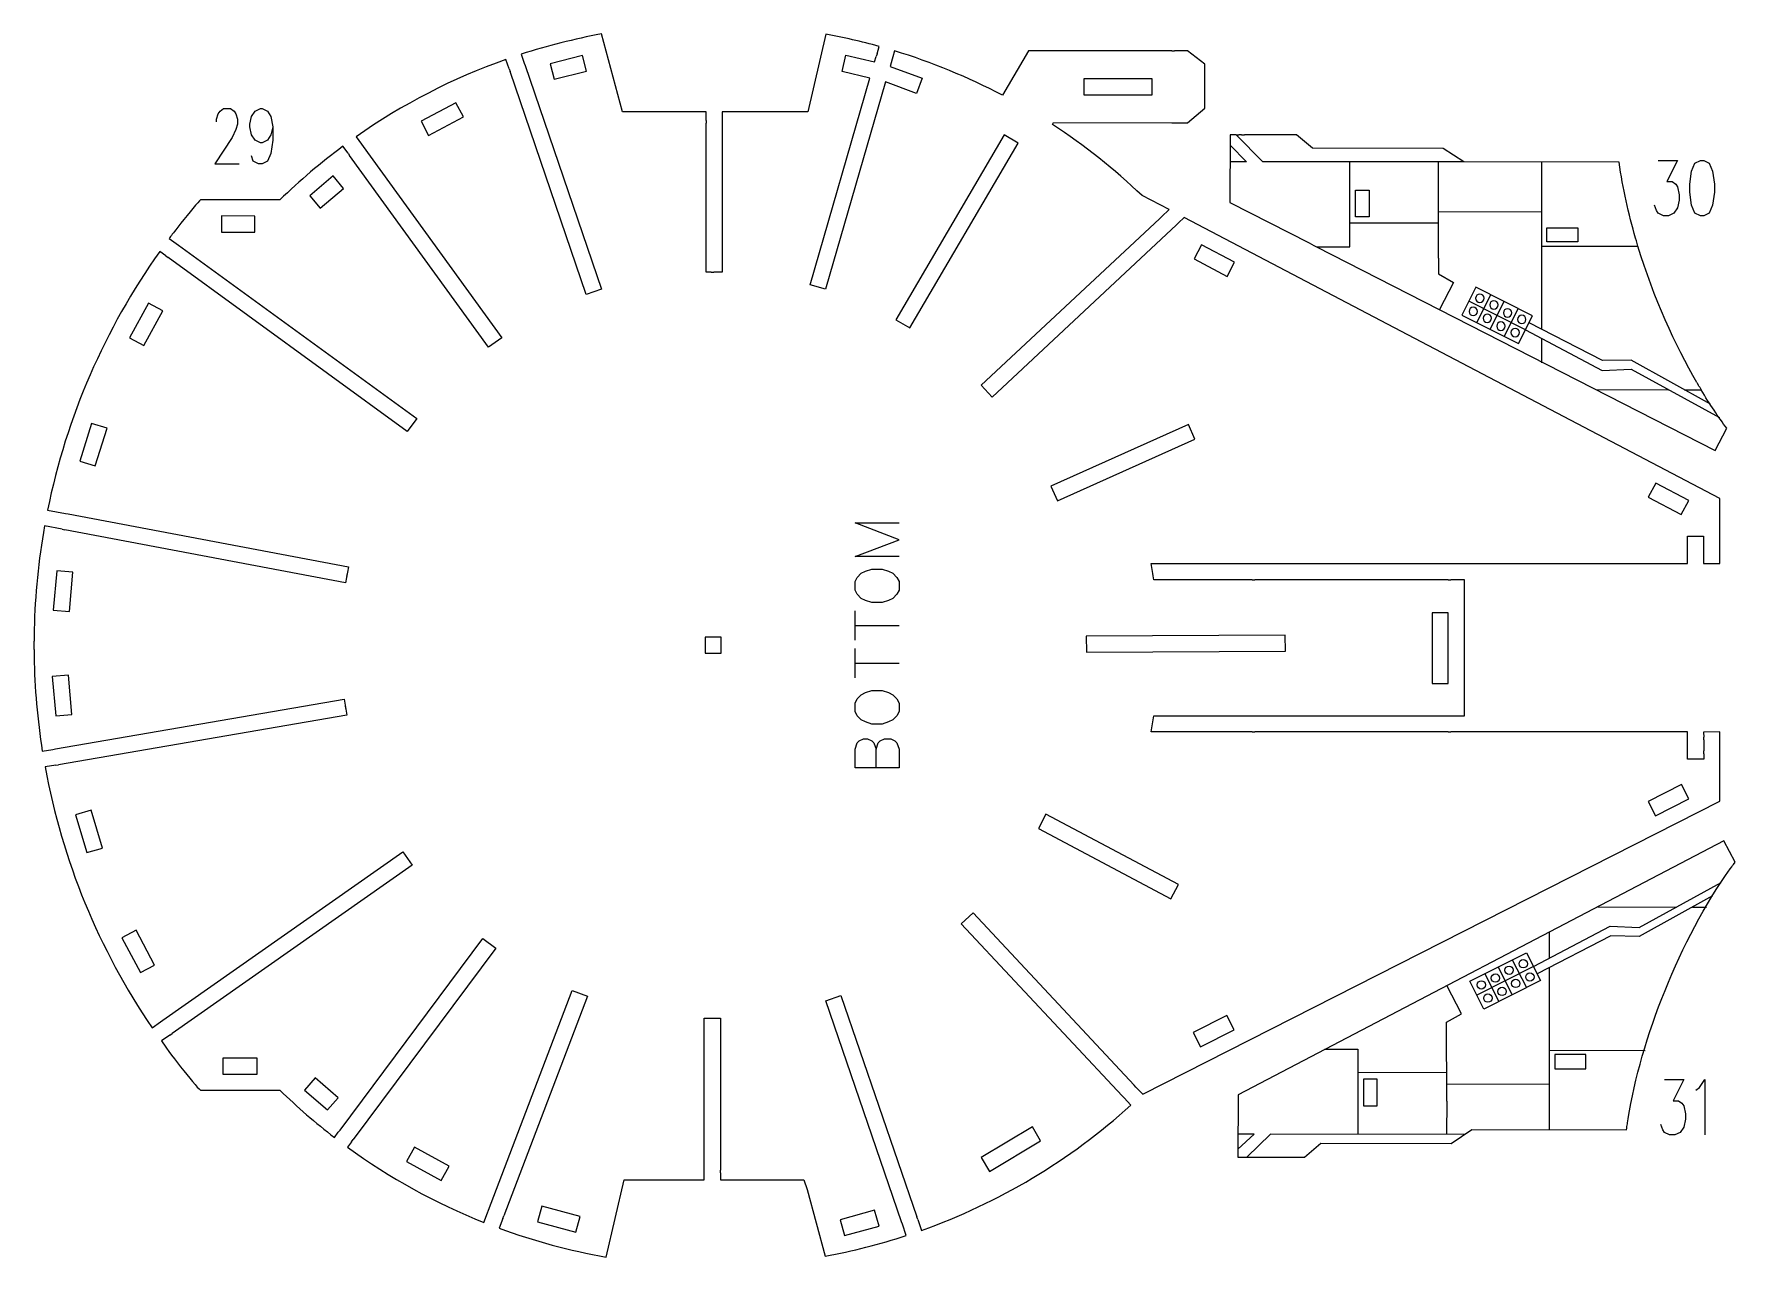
# Model space of a CAD drawing. Header units: inches. Extents: x -6.8 to 6.9, y -4.9 to 4.9.
import ezdxf

# ---------------------------------------------------------------- set-up
doc = ezdxf.new("R2010")
doc.units = ezdxf.units.IN
doc.header["$MEASUREMENT"] = 0
doc.layers.add('Layer 1', color=7, linetype='Continuous')

msp = doc.modelspace()

# ---------------------------------------------------------------- linework, layer by layer
at = {"layer": 'Layer 1', "lineweight": 9}
for points, knots in [([(-1.36, 4.223), (-1.36, 4.223), (-1.36, 4.293), (-1.36, 4.293), (-1.36, 4.293), (-1.36, 4.293), (-2.033, 4.293), (-2.033, 4.293), (-2.033, 4.293), (-2.033, 4.293), (-2.202, 4.919), (-2.202, 4.919), (-2.202, 4.919), (-2.42, 4.879), (-2.636, 4.824), (-2.847, 4.756), (-2.847, 4.756), (-2.847, 4.756), (-2.823, 4.685), (-2.823, 4.685)], [0, 0, 0, 0, 0.166667, 0.166667, 0.166667, 0.166667, 0.333333, 0.333333, 0.333333, 0.333333, 0.5, 0.5, 0.5, 0.5, 0.666667, 0.666667, 0.666667, 0.666667, 1, 1, 1, 1]), ([(0.016, 4.76), (0.016, 4.76), (0.033, 4.819), (0.033, 4.819), (0.033, 4.819), (-0.109, 4.858), (-0.253, 4.891), (-0.397, 4.918), (-0.397, 4.918), (-0.397, 4.918), (-0.542, 4.293), (-0.542, 4.293), (-0.542, 4.293), (-0.542, 4.293), (-1.23, 4.293), (-1.23, 4.293), (-1.23, 4.293), (-1.23, 4.293), (-1.23, 4.223), (-1.23, 4.223)], [0, 0, 0, 0, 0.166667, 0.166667, 0.166667, 0.166667, 0.333333, 0.333333, 0.333333, 0.333333, 0.5, 0.5, 0.5, 0.5, 0.666667, 0.666667, 0.666667, 0.666667, 1, 1, 1, 1]), ([(-2.944, 4.638), (-2.944, 4.638), (-2.97, 4.714), (-2.97, 4.714), (-2.97, 4.714), (-3.399, 4.562), (-3.804, 4.353), (-4.176, 4.092), (-4.176, 4.092), (-4.176, 4.092), (-4.132, 4.031), (-4.132, 4.031)], [0, 0, 0, 0, 0.25, 0.25, 0.25, 0.25, 0.5, 0.5, 0.5, 0.5, 1, 1, 1, 1]), ([(-2.816, 4.664), (-2.816, 4.664), (-2.202, 2.865), (-2.202, 2.865), (-2.202, 2.865), (-2.202, 2.865), (-2.325, 2.823), (-2.325, 2.823), (-2.325, 2.823), (-2.325, 2.823), (-2.937, 4.617), (-2.937, 4.617)], [0, 0, 0, 0, 0.25, 0.25, 0.25, 0.25, 0.5, 0.5, 0.5, 0.5, 1, 1, 1, 1]), ([(-2.614, 4.68), (-2.614, 4.68), (-2.355, 4.745), (-2.355, 4.745), (-2.355, 4.745), (-2.355, 4.745), (-2.323, 4.619), (-2.323, 4.619), (-2.323, 4.619), (-2.323, 4.619), (-2.583, 4.554), (-2.583, 4.554), (-2.583, 4.554), (-2.583, 4.554), (-2.614, 4.68), (-2.614, 4.68)], [0, 0, 0, 0, 0.2, 0.2, 0.2, 0.2, 0.4, 0.4, 0.4, 0.4, 0.6, 0.6, 0.6, 0.6, 1, 1, 1, 1]), ([(0.138, 4.715), (0.138, 4.715), (0.121, 4.658), (0.121, 4.658), (0.121, 4.658), (0.121, 4.658), (0.38, 4.563), (0.38, 4.563), (0.38, 4.563), (0.38, 4.563), (0.333, 4.439), (0.333, 4.439), (0.333, 4.439), (0.333, 4.439), (0.085, 4.533), (0.085, 4.533), (0.085, 4.533), (0.085, 4.533), (-0.398, 2.864), (-0.398, 2.864), (-0.398, 2.864), (-0.398, 2.864), (-0.523, 2.9), (-0.523, 2.9), (-0.523, 2.9), (-0.523, 2.9), (-0.041, 4.564), (-0.041, 4.564), (-0.041, 4.564), (-0.041, 4.564), (-0.264, 4.618), (-0.264, 4.618), (-0.264, 4.618), (-0.264, 4.618), (-0.234, 4.748), (-0.234, 4.748), (-0.234, 4.748), (-0.234, 4.748), (-0.004, 4.694), (-0.004, 4.694), (-0.004, 4.694), (-0.004, 4.694), (0.009, 4.739), (0.009, 4.739)], [0, 0, 0, 0, 0.083333, 0.083333, 0.083333, 0.083333, 0.166667, 0.166667, 0.166667, 0.166667, 0.25, 0.25, 0.25, 0.25, 0.333333, 0.333333, 0.333333, 0.333333, 0.416667, 0.416667, 0.416667, 0.416667, 0.5, 0.5, 0.5, 0.5, 0.583333, 0.583333, 0.583333, 0.583333, 0.666667, 0.666667, 0.666667, 0.666667, 0.75, 0.75, 0.75, 0.75, 0.833333, 0.833333, 0.833333, 0.833333, 1, 1, 1, 1]), ([(2.388, 4.783), (2.388, 4.783), (1.313, 4.783), (1.313, 4.783), (1.313, 4.783), (1.313, 4.783), (1.235, 4.783), (1.235, 4.783), (1.235, 4.783), (1.235, 4.783), (1.025, 4.426), (1.025, 4.426), (1.025, 4.426), (0.748, 4.572), (0.457, 4.691), (0.157, 4.783), (0.157, 4.783), (0.157, 4.783), (0.144, 4.736), (0.144, 4.736)], [0, 0, 0, 0, 0.166667, 0.166667, 0.166667, 0.166667, 0.333333, 0.333333, 0.333333, 0.333333, 0.5, 0.5, 0.5, 0.5, 0.666667, 0.666667, 0.666667, 0.666667, 1, 1, 1, 1]), ([(2.41, 4.204), (2.41, 4.204), (2.515, 4.204), (2.515, 4.204), (2.515, 4.204), (2.515, 4.204), (2.654, 4.321), (2.654, 4.321), (2.654, 4.321), (2.654, 4.321), (2.654, 4.675), (2.654, 4.675), (2.654, 4.675), (2.654, 4.675), (2.514, 4.783), (2.514, 4.783), (2.514, 4.783), (2.514, 4.783), (2.41, 4.783), (2.41, 4.783)], [0, 0, 0, 0, 0.166667, 0.166667, 0.166667, 0.166667, 0.333333, 0.333333, 0.333333, 0.333333, 0.5, 0.5, 0.5, 0.5, 0.666667, 0.666667, 0.666667, 0.666667, 1, 1, 1, 1]), ([(1.679, 4.558), (1.679, 4.558), (2.229, 4.558), (2.229, 4.558), (2.229, 4.558), (2.229, 4.558), (2.229, 4.428), (2.229, 4.428), (2.229, 4.428), (2.229, 4.428), (1.679, 4.428), (1.679, 4.428), (1.679, 4.428), (1.679, 4.428), (1.679, 4.558), (1.679, 4.558)], [0, 0, 0, 0, 0.2, 0.2, 0.2, 0.2, 0.4, 0.4, 0.4, 0.4, 0.6, 0.6, 0.6, 0.6, 1, 1, 1, 1]), ([(-3.592, 4.101), (-3.592, 4.101), (-3.653, 4.216), (-3.653, 4.216), (-3.653, 4.216), (-3.653, 4.216), (-3.373, 4.366), (-3.373, 4.366), (-3.373, 4.366), (-3.373, 4.366), (-3.311, 4.252), (-3.311, 4.252), (-3.311, 4.252), (-3.311, 4.252), (-3.592, 4.101), (-3.592, 4.101)], [0, 0, 0, 0, 0.2, 0.2, 0.2, 0.2, 0.4, 0.4, 0.4, 0.4, 0.6, 0.6, 0.6, 0.6, 1, 1, 1, 1]), ([(-1.32, 3.002), (-1.32, 3.002), (-1.36, 3.002), (-1.36, 3.002), (-1.36, 3.002), (-1.36, 3.002), (-1.36, 4.201), (-1.36, 4.201)], [0, 0, 0, 0, 0.333333, 0.333333, 0.333333, 0.333333, 1, 1, 1, 1]), ([(-1.23, 4.201), (-1.23, 4.201), (-1.23, 3.002), (-1.23, 3.002), (-1.23, 3.002), (-1.23, 3.002), (-1.298, 3.002), (-1.298, 3.002)], [0, 0, 0, 0, 0.333333, 0.333333, 0.333333, 0.333333, 1, 1, 1, 1]), ([(2.304, 3.447), (2.304, 3.447), (2.366, 3.505), (2.366, 3.505), (2.366, 3.505), (2.366, 3.505), (2.149, 3.618), (2.149, 3.618), (2.149, 3.618), (1.927, 3.831), (1.685, 4.022), (1.428, 4.19), (1.428, 4.19), (1.428, 4.19), (1.437, 4.206), (1.437, 4.206), (1.437, 4.206), (1.437, 4.206), (2.388, 4.204), (2.388, 4.204)], [0, 0, 0, 0, 0.166667, 0.166667, 0.166667, 0.166667, 0.333333, 0.333333, 0.333333, 0.333333, 0.5, 0.5, 0.5, 0.5, 0.666667, 0.666667, 0.666667, 0.666667, 1, 1, 1, 1]), ([(2.905, 4.108), (2.905, 4.108), (2.857, 4.108), (2.857, 4.108), (2.857, 4.108), (2.857, 4.108), (2.856, 3.562), (2.856, 3.562), (2.856, 3.562), (2.856, 3.562), (3.493, 3.237), (3.493, 3.237)], [0, 0, 0, 0, 0.25, 0.25, 0.25, 0.25, 0.5, 0.5, 0.5, 0.5, 1, 1, 1, 1]), ([(6.12, 3.275), (6.063, 3.472), (6.017, 3.677), (5.987, 3.886), (5.987, 3.886), (5.987, 3.886), (4.739, 3.889), (4.739, 3.889), (4.739, 3.889), (4.739, 3.889), (4.571, 3.996), (4.571, 3.996), (4.571, 3.996), (4.571, 3.996), (3.52, 4), (3.52, 4), (3.52, 4), (3.52, 4), (3.392, 4.107), (3.392, 4.107), (3.392, 4.107), (3.392, 4.107), (2.972, 4.108), (2.972, 4.108)], [0, 0, 0, 0, 0.142857, 0.142857, 0.142857, 0.142857, 0.285714, 0.285714, 0.285714, 0.285714, 0.428571, 0.428571, 0.428571, 0.428571, 0.571429, 0.571429, 0.571429, 0.571429, 0.714286, 0.714286, 0.714286, 0.714286, 1, 1, 1, 1]), ([(-4.241, 3.96), (-4.241, 3.96), (-4.282, 4.015), (-4.282, 4.015), (-4.282, 4.015), (-4.46, 3.883), (-4.629, 3.739), (-4.789, 3.584), (-4.789, 3.584), (-4.789, 3.584), (-5.429, 3.584), (-5.429, 3.584), (-5.429, 3.584), (-5.443, 3.571), (-5.521, 3.477), (-5.586, 3.395), (-5.586, 3.395), (-5.586, 3.395), (-5.627, 3.343), (-5.627, 3.343), (-5.627, 3.343), (-5.655, 3.307), (-5.675, 3.28), (-5.68, 3.273), (-5.68, 3.273), (-5.68, 3.273), (-5.624, 3.233), (-5.624, 3.233)], [0, 0, 0, 0, 0.125, 0.125, 0.125, 0.125, 0.25, 0.25, 0.25, 0.25, 0.375, 0.375, 0.375, 0.375, 0.5, 0.5, 0.5, 0.5, 0.625, 0.625, 0.625, 0.625, 0.75, 0.75, 0.75, 0.75, 1, 1, 1, 1]), ([(-4.119, 4.013), (-4.119, 4.013), (-3.004, 2.474), (-3.004, 2.474), (-3.004, 2.474), (-3.004, 2.474), (-3.11, 2.398), (-3.11, 2.398), (-3.11, 2.398), (-3.11, 2.398), (-4.228, 3.942), (-4.228, 3.942)], [0, 0, 0, 0, 0.25, 0.25, 0.25, 0.25, 0.5, 0.5, 0.5, 0.5, 1, 1, 1, 1]), ([(1.04, 4.106), (1.04, 4.106), (1.152, 4.04), (1.152, 4.04), (1.152, 4.04), (1.152, 4.04), (0.279, 2.553), (0.279, 2.553), (0.279, 2.553), (0.279, 2.553), (0.167, 2.619), (0.167, 2.619), (0.167, 2.619), (0.167, 2.619), (1.04, 4.106), (1.04, 4.106)], [0, 0, 0, 0, 0.2, 0.2, 0.2, 0.2, 0.4, 0.4, 0.4, 0.4, 0.6, 0.6, 0.6, 0.6, 1, 1, 1, 1]), ([(-4.465, 3.518), (-4.465, 3.518), (-4.549, 3.617), (-4.549, 3.617), (-4.549, 3.617), (-4.549, 3.617), (-4.361, 3.776), (-4.361, 3.776), (-4.361, 3.776), (-4.361, 3.776), (-4.277, 3.676), (-4.277, 3.676), (-4.277, 3.676), (-4.277, 3.676), (-4.465, 3.518), (-4.465, 3.518)], [0, 0, 0, 0, 0.2, 0.2, 0.2, 0.2, 0.4, 0.4, 0.4, 0.4, 0.6, 0.6, 0.6, 0.6, 1, 1, 1, 1]), ([(-5.26, 3.324), (-5.26, 3.324), (-5.259, 3.454), (-5.259, 3.454), (-5.259, 3.454), (-5.259, 3.454), (-4.99, 3.453), (-4.99, 3.453), (-4.99, 3.453), (-4.99, 3.453), (-4.99, 3.323), (-4.99, 3.323), (-4.99, 3.323), (-4.99, 3.323), (-5.26, 3.324), (-5.26, 3.324)], [0, 0, 0, 0, 0.2, 0.2, 0.2, 0.2, 0.4, 0.4, 0.4, 0.4, 0.6, 0.6, 0.6, 0.6, 1, 1, 1, 1]), ([(2.427, 3.383), (2.427, 3.383), (0.942, 1.997), (0.942, 1.997), (0.942, 1.997), (0.942, 1.997), (0.853, 2.092), (0.853, 2.092), (0.853, 2.092), (0.853, 2.092), (2.288, 3.431), (2.288, 3.431)], [0, 0, 0, 0, 0.25, 0.25, 0.25, 0.25, 0.5, 0.5, 0.5, 0.5, 1, 1, 1, 1]), ([(6.667, 0.689), (6.667, 0.689), (6.667, 0.656), (6.667, 0.656), (6.667, 0.656), (6.667, 0.656), (6.799, 0.656), (6.799, 0.656), (6.799, 0.656), (6.799, 0.656), (6.799, 1.18), (6.799, 1.18), (6.799, 1.18), (6.799, 1.18), (2.488, 3.441), (2.488, 3.441), (2.488, 3.441), (2.488, 3.441), (2.443, 3.398), (2.443, 3.398)], [0, 0, 0, 0, 0.166667, 0.166667, 0.166667, 0.166667, 0.333333, 0.333333, 0.333333, 0.333333, 0.5, 0.5, 0.5, 0.5, 0.666667, 0.666667, 0.666667, 0.666667, 1, 1, 1, 1]), ([(-5.706, 3.132), (-5.706, 3.132), (-5.756, 3.168), (-5.756, 3.168), (-5.756, 3.168), (-6.199, 2.545), (-6.507, 1.836), (-6.659, 1.087), (-6.659, 1.087), (-6.659, 1.087), (-6.515, 1.06), (-6.515, 1.06)], [0, 0, 0, 0, 0.25, 0.25, 0.25, 0.25, 0.5, 0.5, 0.5, 0.5, 1, 1, 1, 1]), ([(-5.606, 3.22), (-5.606, 3.22), (-3.687, 1.824), (-3.687, 1.824), (-3.687, 1.824), (-3.687, 1.824), (-3.764, 1.719), (-3.764, 1.719), (-3.764, 1.719), (-3.764, 1.719), (-5.688, 3.119), (-5.688, 3.119)], [0, 0, 0, 0, 0.25, 0.25, 0.25, 0.25, 0.5, 0.5, 0.5, 0.5, 1, 1, 1, 1]), ([(2.627, 3.221), (2.627, 3.221), (2.893, 3.081), (2.893, 3.081), (2.893, 3.081), (2.893, 3.081), (2.834, 2.968), (2.834, 2.968), (2.834, 2.968), (2.834, 2.968), (2.568, 3.108), (2.568, 3.108), (2.568, 3.108), (2.568, 3.108), (2.627, 3.221), (2.627, 3.221)], [0, 0, 0, 0, 0.2, 0.2, 0.2, 0.2, 0.4, 0.4, 0.4, 0.4, 0.6, 0.6, 0.6, 0.6, 1, 1, 1, 1]), ([(3.552, 3.206), (3.552, 3.206), (6.761, 1.567), (6.761, 1.567), (6.761, 1.567), (6.761, 1.567), (6.853, 1.746), (6.853, 1.746), (6.853, 1.746), (6.787, 1.834), (6.717, 1.938), (6.647, 2.056)], [0, 0, 0, 0, 0.25, 0.25, 0.25, 0.25, 0.5, 0.5, 0.5, 0.5, 1, 1, 1, 1]), ([(-5.885, 2.411), (-5.885, 2.411), (-5.999, 2.474), (-5.999, 2.474), (-5.999, 2.474), (-5.999, 2.474), (-5.846, 2.753), (-5.846, 2.753), (-5.846, 2.753), (-5.846, 2.753), (-5.732, 2.691), (-5.732, 2.691), (-5.732, 2.691), (-5.732, 2.691), (-5.885, 2.411), (-5.885, 2.411)], [0, 0, 0, 0, 0.2, 0.2, 0.2, 0.2, 0.4, 0.4, 0.4, 0.4, 0.6, 0.6, 0.6, 0.6, 1, 1, 1, 1]), ([(-6.275, 1.442), (-6.275, 1.442), (-6.399, 1.481), (-6.399, 1.481), (-6.399, 1.481), (-6.399, 1.481), (-6.304, 1.785), (-6.304, 1.785), (-6.304, 1.785), (-6.304, 1.785), (-6.18, 1.746), (-6.18, 1.746), (-6.18, 1.746), (-6.18, 1.746), (-6.275, 1.442), (-6.275, 1.442)], [0, 0, 0, 0, 0.2, 0.2, 0.2, 0.2, 0.4, 0.4, 0.4, 0.4, 0.6, 0.6, 0.6, 0.6, 1, 1, 1, 1]), ([(1.468, 1.162), (1.468, 1.162), (1.414, 1.28), (1.414, 1.28), (1.414, 1.28), (1.414, 1.28), (2.521, 1.776), (2.521, 1.776), (2.521, 1.776), (2.521, 1.776), (2.574, 1.657), (2.574, 1.657), (2.574, 1.657), (2.574, 1.657), (1.468, 1.162), (1.468, 1.162)], [0, 0, 0, 0, 0.2, 0.2, 0.2, 0.2, 0.4, 0.4, 0.4, 0.4, 0.6, 0.6, 0.6, 0.6, 1, 1, 1, 1]), ([(6.548, 1.165), (6.548, 1.165), (6.488, 1.052), (6.488, 1.052), (6.488, 1.052), (6.488, 1.052), (6.222, 1.191), (6.222, 1.191), (6.222, 1.191), (6.222, 1.191), (6.282, 1.304), (6.282, 1.304), (6.282, 1.304), (6.282, 1.304), (6.548, 1.165), (6.548, 1.165)], [0, 0, 0, 0, 0.2, 0.2, 0.2, 0.2, 0.4, 0.4, 0.4, 0.4, 0.6, 0.6, 0.6, 0.6, 1, 1, 1, 1]), ([(-6.541, 0.932), (-6.541, 0.932), (-6.683, 0.959), (-6.683, 0.959), (-6.683, 0.959), (-6.732, 0.683), (-6.76, 0.405), (-6.766, 0.126), (-6.766, 0.126), (-6.766, 0.115), (-6.767, 0.063), (-6.767, 0.032)], [0, 0, 0, 0, 0.25, 0.25, 0.25, 0.25, 0.5, 0.5, 0.5, 0.5, 1, 1, 1, 1]), ([(-6.493, 1.056), (-6.493, 1.056), (-4.238, 0.629), (-4.238, 0.629), (-4.238, 0.629), (-4.238, 0.629), (-4.262, 0.501), (-4.262, 0.501), (-4.262, 0.501), (-4.262, 0.501), (-6.52, 0.928), (-6.52, 0.928)], [0, 0, 0, 0, 0.25, 0.25, 0.25, 0.25, 0.5, 0.5, 0.5, 0.5, 1, 1, 1, 1]), ([(6.537, 0.823), (6.537, 0.823), (6.537, 0.876), (6.537, 0.876), (6.537, 0.876), (6.537, 0.876), (6.667, 0.876), (6.667, 0.876), (6.667, 0.876), (6.667, 0.876), (6.667, 0.823), (6.667, 0.823)], [0, 0, 0, 0, 0.25, 0.25, 0.25, 0.25, 0.5, 0.5, 0.5, 0.5, 1, 1, 1, 1]), ([(4.634, 0.656), (4.634, 0.656), (6.538, 0.656), (6.538, 0.656), (6.538, 0.656), (6.538, 0.656), (6.538, 0.689), (6.538, 0.689)], [0, 0, 0, 0, 0.333333, 0.333333, 0.333333, 0.333333, 1, 1, 1, 1]), ([(-6.483, 0.27), (-6.483, 0.27), (-6.613, 0.281), (-6.613, 0.281), (-6.613, 0.281), (-6.613, 0.281), (-6.585, 0.598), (-6.585, 0.598), (-6.585, 0.598), (-6.585, 0.598), (-6.455, 0.587), (-6.455, 0.587), (-6.455, 0.587), (-6.455, 0.587), (-6.483, 0.27), (-6.483, 0.27)], [0, 0, 0, 0, 0.2, 0.2, 0.2, 0.2, 0.4, 0.4, 0.4, 0.4, 0.6, 0.6, 0.6, 0.6, 1, 1, 1, 1]), ([(3.034, 0.526), (3.034, 0.526), (2.244, 0.526), (2.244, 0.526), (2.244, 0.526), (2.238, 0.57), (2.23, 0.613), (2.222, 0.656), (2.222, 0.656), (2.222, 0.656), (3.034, 0.656), (3.034, 0.656)], [0, 0, 0, 0, 0.25, 0.25, 0.25, 0.25, 0.5, 0.5, 0.5, 0.5, 1, 1, 1, 1]), ([(4.634, -0.57), (4.634, -0.57), (4.744, -0.57), (4.744, -0.57), (4.744, -0.57), (4.744, -0.57), (4.744, 0.526), (4.744, 0.526), (4.744, 0.526), (4.744, 0.526), (4.634, 0.526), (4.634, 0.526)], [0, 0, 0, 0, 0.25, 0.25, 0.25, 0.25, 0.5, 0.5, 0.5, 0.5, 1, 1, 1, 1]), ([(4.613, -0.31), (4.613, -0.31), (4.483, -0.31), (4.483, -0.31), (4.483, -0.31), (4.483, -0.31), (4.483, 0.261), (4.483, 0.261), (4.483, 0.261), (4.483, 0.261), (4.613, 0.261), (4.613, 0.261), (4.613, 0.261), (4.613, 0.261), (4.613, -0.31), (4.613, -0.31)], [0, 0, 0, 0, 0.2, 0.2, 0.2, 0.2, 0.4, 0.4, 0.4, 0.4, 0.6, 0.6, 0.6, 0.6, 1, 1, 1, 1]), ([(-6.768, 0.01), (-6.768, 0.01), (-6.768, 0.01), (-6.768, 0.01), (-6.768, 0.01), (-6.768, 0.005), (-6.768, -0.003), (-6.768, -0.013)], [0, 0, 0, 0, 0.333333, 0.333333, 0.333333, 0.333333, 1, 1, 1, 1]), ([(-1.367, 0.065), (-1.367, 0.065), (-1.237, 0.065), (-1.237, 0.065), (-1.237, 0.065), (-1.237, 0.065), (-1.237, -0.065), (-1.237, -0.065), (-1.237, -0.065), (-1.237, -0.065), (-1.367, -0.065), (-1.367, -0.065), (-1.367, -0.065), (-1.367, -0.065), (-1.367, 0.065), (-1.367, 0.065)], [0, 0, 0, 0, 0.2, 0.2, 0.2, 0.2, 0.4, 0.4, 0.4, 0.4, 0.6, 0.6, 0.6, 0.6, 1, 1, 1, 1]), ([(1.701, -0.057), (1.701, -0.057), (1.7, 0.073), (1.7, 0.073), (1.7, 0.073), (1.7, 0.073), (3.301, 0.08), (3.301, 0.08), (3.301, 0.08), (3.301, 0.08), (3.302, -0.05), (3.302, -0.05), (3.302, -0.05), (3.302, -0.05), (1.701, -0.057), (1.701, -0.057)], [0, 0, 0, 0, 0.2, 0.2, 0.2, 0.2, 0.4, 0.4, 0.4, 0.4, 0.6, 0.6, 0.6, 0.6, 1, 1, 1, 1]), ([(-6.767, -0.035), (-6.767, -0.058), (-6.767, -0.083), (-6.767, -0.092), (-6.767, -0.092), (-6.763, -0.347), (-6.74, -0.601), (-6.701, -0.853), (-6.701, -0.853), (-6.701, -0.853), (-6.617, -0.839), (-6.617, -0.839)], [0, 0, 0, 0, 0.25, 0.25, 0.25, 0.25, 0.5, 0.5, 0.5, 0.5, 1, 1, 1, 1]), ([(-6.463, -0.559), (-6.463, -0.559), (-6.593, -0.57), (-6.593, -0.57), (-6.593, -0.57), (-6.593, -0.57), (-6.621, -0.253), (-6.621, -0.253), (-6.621, -0.253), (-6.621, -0.253), (-6.491, -0.241), (-6.491, -0.241), (-6.491, -0.241), (-6.491, -0.241), (-6.463, -0.559), (-6.463, -0.559)], [0, 0, 0, 0, 0.2, 0.2, 0.2, 0.2, 0.4, 0.4, 0.4, 0.4, 0.6, 0.6, 0.6, 0.6, 1, 1, 1, 1]), ([(-6.596, -0.835), (-6.596, -0.835), (-4.273, -0.436), (-4.273, -0.436), (-4.273, -0.436), (-4.273, -0.436), (-4.251, -0.565), (-4.251, -0.565), (-4.251, -0.565), (-4.251, -0.565), (-6.57, -0.963), (-6.57, -0.963)], [0, 0, 0, 0, 0.25, 0.25, 0.25, 0.25, 0.5, 0.5, 0.5, 0.5, 1, 1, 1, 1]), ([(3.034, -0.699), (3.034, -0.699), (2.221, -0.699), (2.221, -0.699), (2.221, -0.699), (2.229, -0.656), (2.237, -0.613), (2.244, -0.57), (2.244, -0.57), (2.244, -0.57), (3.034, -0.57), (3.034, -0.57)], [0, 0, 0, 0, 0.25, 0.25, 0.25, 0.25, 0.5, 0.5, 0.5, 0.5, 1, 1, 1, 1]), ([(2.099, -3.557), (2.099, -3.557), (2.154, -3.615), (2.154, -3.615), (2.154, -3.615), (2.154, -3.615), (6.799, -1.256), (6.799, -1.256), (6.799, -1.256), (6.799, -1.256), (6.799, -0.699), (6.799, -0.699), (6.799, -0.699), (6.799, -0.699), (6.667, -0.7), (6.667, -0.7), (6.667, -0.7), (6.667, -0.7), (6.668, -0.74), (6.668, -0.74)], [0, 0, 0, 0, 0.166667, 0.166667, 0.166667, 0.166667, 0.333333, 0.333333, 0.333333, 0.333333, 0.5, 0.5, 0.5, 0.5, 0.666667, 0.666667, 0.666667, 0.666667, 1, 1, 1, 1]), ([(6.537, -0.74), (6.537, -0.74), (6.537, -0.699), (6.537, -0.699), (6.537, -0.699), (6.537, -0.699), (4.634, -0.699), (4.634, -0.699)], [0, 0, 0, 0, 0.333333, 0.333333, 0.333333, 0.333333, 1, 1, 1, 1]), ([(6.668, -0.875), (6.668, -0.875), (6.668, -0.919), (6.668, -0.919), (6.668, -0.919), (6.668, -0.919), (6.537, -0.919), (6.537, -0.919), (6.537, -0.919), (6.537, -0.919), (6.537, -0.875), (6.537, -0.875)], [0, 0, 0, 0, 0.25, 0.25, 0.25, 0.25, 0.5, 0.5, 0.5, 0.5, 1, 1, 1, 1]), ([(-6.592, -0.966), (-6.592, -0.966), (-6.679, -0.981), (-6.679, -0.981), (-6.679, -0.981), (-6.541, -1.733), (-6.248, -2.448), (-5.817, -3.08), (-5.817, -3.08), (-5.817, -3.08), (-5.75, -3.033), (-5.75, -3.033)], [0, 0, 0, 0, 0.25, 0.25, 0.25, 0.25, 0.5, 0.5, 0.5, 0.5, 1, 1, 1, 1]), ([(6.549, -1.238), (6.549, -1.238), (6.28, -1.374), (6.28, -1.374), (6.28, -1.374), (6.28, -1.374), (6.221, -1.259), (6.221, -1.259), (6.221, -1.259), (6.221, -1.259), (6.49, -1.122), (6.49, -1.122), (6.49, -1.122), (6.49, -1.122), (6.549, -1.238), (6.549, -1.238)], [0, 0, 0, 0, 0.2, 0.2, 0.2, 0.2, 0.4, 0.4, 0.4, 0.4, 0.6, 0.6, 0.6, 0.6, 1, 1, 1, 1]), ([(-6.217, -1.633), (-6.217, -1.633), (-6.342, -1.67), (-6.342, -1.67), (-6.342, -1.67), (-6.342, -1.67), (-6.433, -1.365), (-6.433, -1.365), (-6.433, -1.365), (-6.433, -1.365), (-6.308, -1.328), (-6.308, -1.328), (-6.308, -1.328), (-6.308, -1.328), (-6.217, -1.633), (-6.217, -1.633)], [0, 0, 0, 0, 0.2, 0.2, 0.2, 0.2, 0.4, 0.4, 0.4, 0.4, 0.6, 0.6, 0.6, 0.6, 1, 1, 1, 1]), ([(1.314, -1.475), (1.314, -1.475), (1.375, -1.36), (1.375, -1.36), (1.375, -1.36), (1.375, -1.36), (2.442, -1.928), (2.442, -1.928), (2.442, -1.928), (2.442, -1.928), (2.381, -2.043), (2.381, -2.043), (2.381, -2.043), (2.381, -2.043), (1.314, -1.475), (1.314, -1.475)], [0, 0, 0, 0, 0.2, 0.2, 0.2, 0.2, 0.4, 0.4, 0.4, 0.4, 0.6, 0.6, 0.6, 0.6, 1, 1, 1, 1]), ([(6.92, -1.748), (6.92, -1.748), (6.83, -1.576), (6.83, -1.576), (6.83, -1.576), (6.83, -1.576), (2.921, -3.619), (2.921, -3.619), (2.921, -3.619), (2.921, -3.619), (2.92, -4.122), (2.92, -4.122), (2.92, -4.122), (2.92, -4.122), (2.991, -4.122), (2.991, -4.122)], [0, 0, 0, 0, 0.2, 0.2, 0.2, 0.2, 0.4, 0.4, 0.4, 0.4, 0.6, 0.6, 0.6, 0.6, 1, 1, 1, 1]), ([(-5.732, -3.02), (-5.732, -3.02), (-3.801, -1.665), (-3.801, -1.665), (-3.801, -1.665), (-3.801, -1.665), (-3.726, -1.771), (-3.726, -1.771), (-3.726, -1.771), (-3.726, -1.771), (-5.657, -3.126), (-5.657, -3.126)], [0, 0, 0, 0, 0.25, 0.25, 0.25, 0.25, 0.5, 0.5, 0.5, 0.5, 1, 1, 1, 1]), ([(1.989, -3.629), (1.989, -3.629), (0.694, -2.243), (0.694, -2.243), (0.694, -2.243), (0.694, -2.243), (0.789, -2.154), (0.789, -2.154), (0.789, -2.154), (0.789, -2.154), (2.084, -3.541), (2.084, -3.541)], [0, 0, 0, 0, 0.25, 0.25, 0.25, 0.25, 0.5, 0.5, 0.5, 0.5, 1, 1, 1, 1]), ([(-5.797, -2.575), (-5.797, -2.575), (-5.911, -2.636), (-5.911, -2.636), (-5.911, -2.636), (-5.911, -2.636), (-6.062, -2.355), (-6.062, -2.355), (-6.062, -2.355), (-6.062, -2.355), (-5.947, -2.294), (-5.947, -2.294), (-5.947, -2.294), (-5.947, -2.294), (-5.797, -2.575), (-5.797, -2.575)], [0, 0, 0, 0, 0.2, 0.2, 0.2, 0.2, 0.4, 0.4, 0.4, 0.4, 0.6, 0.6, 0.6, 0.6, 1, 1, 1, 1]), ([(-4.305, -3.903), (-4.305, -3.903), (-3.155, -2.362), (-3.155, -2.362), (-3.155, -2.362), (-3.155, -2.362), (-3.051, -2.44), (-3.051, -2.44), (-3.051, -2.44), (-3.051, -2.44), (-4.2, -3.979), (-4.2, -3.979)], [0, 0, 0, 0, 0.25, 0.25, 0.25, 0.25, 0.5, 0.5, 0.5, 0.5, 1, 1, 1, 1]), ([(-3.11, -4.549), (-3.11, -4.549), (-2.437, -2.78), (-2.437, -2.78), (-2.437, -2.78), (-2.437, -2.78), (-2.315, -2.826), (-2.315, -2.826), (-2.315, -2.826), (-2.315, -2.826), (-2.988, -4.594), (-2.988, -4.594)], [0, 0, 0, 0, 0.25, 0.25, 0.25, 0.25, 0.5, 0.5, 0.5, 0.5, 1, 1, 1, 1]), ([(0.213, -4.641), (0.213, -4.641), (-0.397, -2.863), (-0.397, -2.863), (-0.397, -2.863), (-0.397, -2.863), (-0.274, -2.821), (-0.274, -2.821), (-0.274, -2.821), (-0.274, -2.821), (0.337, -4.602), (0.337, -4.602)], [0, 0, 0, 0, 0.25, 0.25, 0.25, 0.25, 0.5, 0.5, 0.5, 0.5, 1, 1, 1, 1]), ([(-1.374, -4.225), (-1.374, -4.225), (-1.374, -3.002), (-1.374, -3.002), (-1.374, -3.002), (-1.374, -3.002), (-1.32, -3.002), (-1.32, -3.002)], [0, 0, 0, 0, 0.333333, 0.333333, 0.333333, 0.333333, 1, 1, 1, 1]), ([(-1.298, -3.002), (-1.298, -3.002), (-1.244, -3.002), (-1.244, -3.002), (-1.244, -3.002), (-1.244, -3.002), (-1.244, -4.225), (-1.244, -4.225)], [0, 0, 0, 0, 0.333333, 0.333333, 0.333333, 0.333333, 1, 1, 1, 1]), ([(2.619, -3.233), (2.619, -3.233), (2.56, -3.118), (2.56, -3.118), (2.56, -3.118), (2.56, -3.118), (2.83, -2.981), (2.83, -2.981), (2.83, -2.981), (2.83, -2.981), (2.889, -3.096), (2.889, -3.096), (2.889, -3.096), (2.889, -3.096), (2.619, -3.233), (2.619, -3.233)], [0, 0, 0, 0, 0.2, 0.2, 0.2, 0.2, 0.4, 0.4, 0.4, 0.4, 0.6, 0.6, 0.6, 0.6, 1, 1, 1, 1]), ([(-5.675, -3.139), (-5.675, -3.139), (-5.742, -3.186), (-5.742, -3.186), (-5.742, -3.186), (-5.701, -3.254), (-5.477, -3.541), (-5.429, -3.583), (-5.429, -3.583), (-5.429, -3.583), (-4.789, -3.583), (-4.789, -3.583), (-4.789, -3.583), (-4.65, -3.718), (-4.503, -3.845), (-4.35, -3.963), (-4.35, -3.963), (-4.35, -3.963), (-4.319, -3.921), (-4.319, -3.921)], [0, 0, 0, 0, 0.166667, 0.166667, 0.166667, 0.166667, 0.333333, 0.333333, 0.333333, 0.333333, 0.5, 0.5, 0.5, 0.5, 0.666667, 0.666667, 0.666667, 0.666667, 1, 1, 1, 1]), ([(-5.247, -3.454), (-5.247, -3.454), (-5.247, -3.324), (-5.247, -3.324), (-5.247, -3.324), (-5.247, -3.324), (-4.971, -3.324), (-4.971, -3.324), (-4.971, -3.324), (-4.971, -3.324), (-4.971, -3.454), (-4.971, -3.454), (-4.971, -3.454), (-4.971, -3.454), (-5.247, -3.454), (-5.247, -3.454)], [0, 0, 0, 0, 0.2, 0.2, 0.2, 0.2, 0.4, 0.4, 0.4, 0.4, 0.6, 0.6, 0.6, 0.6, 1, 1, 1, 1]), ([(-4.591, -3.581), (-4.591, -3.581), (-4.506, -3.482), (-4.506, -3.482), (-4.506, -3.482), (-4.506, -3.482), (-4.32, -3.643), (-4.32, -3.643), (-4.32, -3.643), (-4.32, -3.643), (-4.405, -3.741), (-4.405, -3.741), (-4.405, -3.741), (-4.405, -3.741), (-4.591, -3.581), (-4.591, -3.581)], [0, 0, 0, 0, 0.2, 0.2, 0.2, 0.2, 0.4, 0.4, 0.4, 0.4, 0.6, 0.6, 0.6, 0.6, 1, 1, 1, 1]), ([(0.344, -4.623), (0.344, -4.623), (0.374, -4.711), (0.374, -4.711), (0.374, -4.711), (0.996, -4.489), (1.568, -4.147), (2.058, -3.703), (2.058, -3.703), (2.058, -3.703), (2.004, -3.645), (2.004, -3.645)], [0, 0, 0, 0, 0.25, 0.25, 0.25, 0.25, 0.5, 0.5, 0.5, 0.5, 1, 1, 1, 1]), ([(0.853, -4.124), (0.853, -4.124), (1.266, -3.877), (1.266, -3.877), (1.266, -3.877), (1.266, -3.877), (1.332, -3.989), (1.332, -3.989), (1.332, -3.989), (1.332, -3.989), (0.92, -4.236), (0.92, -4.236), (0.92, -4.236), (0.92, -4.236), (0.853, -4.124), (0.853, -4.124)], [0, 0, 0, 0, 0.2, 0.2, 0.2, 0.2, 0.4, 0.4, 0.4, 0.4, 0.6, 0.6, 0.6, 0.6, 1, 1, 1, 1]), ([(3.058, -4.122), (3.058, -4.122), (3.455, -4.122), (3.455, -4.122), (3.455, -4.122), (3.455, -4.122), (3.587, -4.01), (3.587, -4.01), (3.587, -4.01), (3.587, -4.01), (4.636, -4.012), (4.636, -4.012), (4.636, -4.012), (4.636, -4.012), (4.803, -3.899), (4.803, -3.899), (4.803, -3.899), (4.803, -3.899), (6.047, -3.901), (6.047, -3.901), (6.047, -3.901), (6.048, -3.892), (6.049, -3.884), (6.05, -3.875)], [0, 0, 0, 0, 0.142857, 0.142857, 0.142857, 0.142857, 0.285714, 0.285714, 0.285714, 0.285714, 0.428571, 0.428571, 0.428571, 0.428571, 0.571429, 0.571429, 0.571429, 0.571429, 0.714286, 0.714286, 0.714286, 0.714286, 1, 1, 1, 1]), ([(-4.213, -3.997), (-4.213, -3.997), (-4.246, -4.041), (-4.246, -4.041), (-4.246, -4.041), (-3.906, -4.288), (-3.537, -4.492), (-3.147, -4.647), (-3.147, -4.647), (-3.147, -4.647), (-3.118, -4.57), (-3.118, -4.57)], [0, 0, 0, 0, 0.25, 0.25, 0.25, 0.25, 0.5, 0.5, 0.5, 0.5, 1, 1, 1, 1]), ([(-3.77, -4.156), (-3.77, -4.156), (-3.707, -4.042), (-3.707, -4.042), (-3.707, -4.042), (-3.707, -4.042), (-3.428, -4.195), (-3.428, -4.195), (-3.428, -4.195), (-3.428, -4.195), (-3.491, -4.309), (-3.491, -4.309), (-3.491, -4.309), (-3.491, -4.309), (-3.77, -4.156), (-3.77, -4.156)], [0, 0, 0, 0, 0.2, 0.2, 0.2, 0.2, 0.4, 0.4, 0.4, 0.4, 0.6, 0.6, 0.6, 0.6, 1, 1, 1, 1]), ([(-2.995, -4.614), (-2.995, -4.614), (-3.025, -4.693), (-3.025, -4.693), (-3.025, -4.693), (-2.745, -4.796), (-2.457, -4.874), (-2.163, -4.925), (-2.163, -4.925), (-2.163, -4.925), (-2.019, -4.304), (-2.019, -4.304), (-2.019, -4.304), (-2.019, -4.304), (-1.374, -4.304), (-1.374, -4.304), (-1.374, -4.304), (-1.374, -4.304), (-1.374, -4.247), (-1.374, -4.247)], [0, 0, 0, 0, 0.166667, 0.166667, 0.166667, 0.166667, 0.333333, 0.333333, 0.333333, 0.333333, 0.5, 0.5, 0.5, 0.5, 0.666667, 0.666667, 0.666667, 0.666667, 1, 1, 1, 1]), ([(-1.244, -4.247), (-1.244, -4.247), (-1.244, -4.304), (-1.244, -4.304), (-1.244, -4.304), (-1.244, -4.304), (-1.085, -4.304), (-1.085, -4.304), (-1.085, -4.304), (-1.085, -4.304), (-0.574, -4.304), (-0.574, -4.304), (-0.574, -4.304), (-0.574, -4.304), (-0.547, -4.382), (-0.547, -4.382), (-0.547, -4.382), (-0.547, -4.382), (-0.402, -4.918), (-0.402, -4.918), (-0.402, -4.918), (-0.181, -4.878), (0.037, -4.822), (0.251, -4.752), (0.251, -4.752), (0.251, -4.752), (0.22, -4.662), (0.22, -4.662)], [0, 0, 0, 0, 0.125, 0.125, 0.125, 0.125, 0.25, 0.25, 0.25, 0.25, 0.375, 0.375, 0.375, 0.375, 0.5, 0.5, 0.5, 0.5, 0.625, 0.625, 0.625, 0.625, 0.75, 0.75, 0.75, 0.75, 1, 1, 1, 1]), ([(-2.715, -4.642), (-2.715, -4.642), (-2.681, -4.516), (-2.681, -4.516), (-2.681, -4.516), (-2.681, -4.516), (-2.373, -4.6), (-2.373, -4.6), (-2.373, -4.6), (-2.373, -4.6), (-2.408, -4.726), (-2.408, -4.726), (-2.408, -4.726), (-2.408, -4.726), (-2.715, -4.642), (-2.715, -4.642)], [0, 0, 0, 0, 0.2, 0.2, 0.2, 0.2, 0.4, 0.4, 0.4, 0.4, 0.6, 0.6, 0.6, 0.6, 1, 1, 1, 1]), ([(-0.246, -4.753), (-0.246, -4.753), (-0.28, -4.627), (-0.28, -4.627), (-0.28, -4.627), (-0.28, -4.627), (-0.005, -4.547), (-0.005, -4.547), (-0.005, -4.547), (-0.005, -4.547), (0.033, -4.677), (0.033, -4.677), (0.033, -4.677), (0.033, -4.677), (-0.246, -4.753), (-0.246, -4.753)], [0, 0, 0, 0, 0.2, 0.2, 0.2, 0.2, 0.4, 0.4, 0.4, 0.4, 0.6, 0.6, 0.6, 0.6, 1, 1, 1, 1])]:
    msp.add_open_spline(points, degree=3, knots=knots, dxfattribs=at)
at = {"layer": 'Layer 1', "color": 1, "lineweight": 9}
for points in [[(-2.823, 4.685), (-2.823, 4.685), (-2.816, 4.664), (-2.816, 4.664)], [(0.016, 4.76), (0.016, 4.76), (0.009, 4.739), (0.009, 4.739)], [(0.144, 4.736), (0.144, 4.736), (0.138, 4.715), (0.138, 4.715)], [(2.388, 4.783), (2.388, 4.783), (2.41, 4.783), (2.41, 4.783)], [(-2.944, 4.638), (-2.944, 4.638), (-2.937, 4.617), (-2.937, 4.617)], [(-1.36, 4.223), (-1.36, 4.223), (-1.36, 4.201), (-1.36, 4.201)], [(-1.23, 4.223), (-1.23, 4.223), (-1.23, 4.201), (-1.23, 4.201)], [(2.388, 4.204), (2.388, 4.204), (2.41, 4.204), (2.41, 4.204)], [(2.905, 4.108), (2.905, 4.108), (2.927, 4.108), (2.927, 4.108)], [(2.95, 4.108), (2.95, 4.108), (2.972, 4.108), (2.972, 4.108)], [(-4.132, 4.031), (-4.132, 4.031), (-4.119, 4.013), (-4.119, 4.013)], [(-4.241, 3.96), (-4.241, 3.96), (-4.228, 3.942), (-4.228, 3.942)], [(2.304, 3.447), (2.304, 3.447), (2.288, 3.431), (2.288, 3.431)], [(2.443, 3.398), (2.443, 3.398), (2.427, 3.383), (2.427, 3.383)], [(-5.624, 3.233), (-5.624, 3.233), (-5.606, 3.22), (-5.606, 3.22)], [(3.493, 3.237), (3.493, 3.237), (3.512, 3.227), (3.512, 3.227)], [(3.532, 3.217), (3.532, 3.217), (3.552, 3.206), (3.552, 3.206)], [(6.126, 3.254), (6.126, 3.254), (6.12, 3.275), (6.12, 3.275)], [(6.139, 3.211), (6.139, 3.211), (6.132, 3.233), (6.132, 3.233)], [(-5.706, 3.132), (-5.706, 3.132), (-5.688, 3.119), (-5.688, 3.119)], [(-1.32, 3.002), (-1.32, 3.002), (-1.298, 3.002), (-1.298, 3.002)], [(6.613, 2.113), (6.613, 2.113), (6.624, 2.094), (6.624, 2.094)], [(6.636, 2.075), (6.636, 2.075), (6.647, 2.056), (6.647, 2.056)], [(-6.515, 1.06), (-6.515, 1.06), (-6.493, 1.056), (-6.493, 1.056)], [(-6.541, 0.932), (-6.541, 0.932), (-6.52, 0.928), (-6.52, 0.928)], [(6.537, 0.801), (6.537, 0.801), (6.537, 0.823), (6.537, 0.823)], [(6.668, 0.801), (6.668, 0.801), (6.668, 0.823), (6.668, 0.823)], [(6.537, 0.689), (6.537, 0.689), (6.537, 0.711), (6.537, 0.711)], [(6.668, 0.689), (6.668, 0.689), (6.668, 0.711), (6.668, 0.711)], [(-4.248, 0.576), (-4.248, 0.576), (-4.252, 0.554), (-4.252, 0.554)], [(3.034, 0.656), (3.034, 0.656), (3.056, 0.656), (3.056, 0.656)], [(4.612, 0.656), (4.612, 0.656), (4.634, 0.656), (4.634, 0.656)], [(3.034, 0.526), (3.034, 0.526), (3.056, 0.526), (3.056, 0.526)], [(4.612, 0.526), (4.612, 0.526), (4.634, 0.526), (4.634, 0.526)], [(-6.767, 0.01), (-6.767, 0.01), (-6.767, 0.032), (-6.767, 0.032)], [(-6.767, -0.035), (-6.767, -0.035), (-6.767, -0.013), (-6.767, -0.013)], [(-4.264, -0.49), (-4.264, -0.49), (-4.26, -0.511), (-4.26, -0.511)], [(3.034, -0.57), (3.034, -0.57), (3.056, -0.57), (3.056, -0.57)], [(4.612, -0.57), (4.612, -0.57), (4.634, -0.57), (4.634, -0.57)], [(3.034, -0.699), (3.034, -0.699), (3.056, -0.699), (3.056, -0.699)], [(4.612, -0.699), (4.612, -0.699), (4.634, -0.699), (4.634, -0.699)], [(6.537, -0.763), (6.537, -0.763), (6.537, -0.74), (6.537, -0.74)], [(6.668, -0.763), (6.668, -0.763), (6.668, -0.74), (6.668, -0.74)], [(-6.617, -0.839), (-6.617, -0.839), (-6.596, -0.835), (-6.596, -0.835)], [(6.537, -0.875), (6.537, -0.875), (6.537, -0.852), (6.537, -0.852)], [(6.668, -0.875), (6.668, -0.875), (6.668, -0.852), (6.668, -0.852)], [(-6.592, -0.966), (-6.592, -0.966), (-6.57, -0.963), (-6.57, -0.963)], [(6.907, -1.766), (6.907, -1.766), (6.92, -1.748), (6.92, -1.748)], [(6.88, -1.802), (6.88, -1.802), (6.894, -1.784), (6.894, -1.784)], [(-1.32, -3.002), (-1.32, -3.002), (-1.298, -3.002), (-1.298, -3.002)], [(-5.75, -3.033), (-5.75, -3.033), (-5.732, -3.02), (-5.732, -3.02)], [(-5.675, -3.139), (-5.675, -3.139), (-5.657, -3.126), (-5.657, -3.126)], [(2.099, -3.557), (2.099, -3.557), (2.084, -3.541), (2.084, -3.541)], [(2.004, -3.645), (2.004, -3.645), (1.989, -3.629), (1.989, -3.629)], [(6.057, -3.831), (6.057, -3.831), (6.06, -3.809), (6.06, -3.809)], [(-4.319, -3.921), (-4.319, -3.921), (-4.305, -3.903), (-4.305, -3.903)], [(6.05, -3.875), (6.05, -3.875), (6.054, -3.853), (6.054, -3.853)], [(-4.213, -3.997), (-4.213, -3.997), (-4.2, -3.979), (-4.2, -3.979)], [(-1.374, -4.247), (-1.374, -4.247), (-1.374, -4.225), (-1.374, -4.225)], [(-1.244, -4.247), (-1.244, -4.247), (-1.244, -4.225), (-1.244, -4.225)], [(2.991, -4.122), (2.991, -4.122), (3.013, -4.122), (3.013, -4.122)], [(3.036, -4.122), (3.036, -4.122), (3.058, -4.122), (3.058, -4.122)], [(-3.118, -4.57), (-3.118, -4.57), (-3.11, -4.549), (-3.11, -4.549)], [(-2.995, -4.614), (-2.995, -4.614), (-2.988, -4.594), (-2.988, -4.594)], [(0.22, -4.662), (0.22, -4.662), (0.213, -4.641), (0.213, -4.641)], [(0.344, -4.623), (0.344, -4.623), (0.337, -4.602), (0.337, -4.602)]]:
    msp.add_open_spline(points, degree=3, dxfattribs=at)
for points, knots in [([(-5.3, 4.213), (-5.3, 4.213), (-5.3, 4.234), (-5.3, 4.234), (-5.3, 4.234), (-5.3, 4.234), (-5.286, 4.277), (-5.286, 4.277), (-5.286, 4.277), (-5.286, 4.277), (-5.271, 4.298), (-5.271, 4.298), (-5.271, 4.298), (-5.271, 4.298), (-5.243, 4.319), (-5.243, 4.319), (-5.243, 4.319), (-5.243, 4.319), (-5.186, 4.319), (-5.186, 4.319), (-5.186, 4.319), (-5.186, 4.319), (-5.158, 4.298), (-5.158, 4.298), (-5.158, 4.298), (-5.158, 4.298), (-5.144, 4.277), (-5.144, 4.277), (-5.144, 4.277), (-5.144, 4.277), (-5.13, 4.234), (-5.13, 4.234), (-5.13, 4.234), (-5.13, 4.234), (-5.13, 4.192), (-5.13, 4.192), (-5.13, 4.192), (-5.13, 4.192), (-5.144, 4.149), (-5.144, 4.149), (-5.144, 4.149), (-5.144, 4.149), (-5.172, 4.085), (-5.172, 4.085), (-5.172, 4.085), (-5.172, 4.085), (-5.314, 3.873), (-5.314, 3.873), (-5.314, 3.873), (-5.314, 3.873), (-5.116, 3.873), (-5.116, 3.873)], [0, 0, 0, 0, 0.071429, 0.071429, 0.071429, 0.071429, 0.142857, 0.142857, 0.142857, 0.142857, 0.214286, 0.214286, 0.214286, 0.214286, 0.285714, 0.285714, 0.285714, 0.285714, 0.357143, 0.357143, 0.357143, 0.357143, 0.428571, 0.428571, 0.428571, 0.428571, 0.5, 0.5, 0.5, 0.5, 0.571429, 0.571429, 0.571429, 0.571429, 0.642857, 0.642857, 0.642857, 0.642857, 0.714286, 0.714286, 0.714286, 0.714286, 0.785714, 0.785714, 0.785714, 0.785714, 0.857143, 0.857143, 0.857143, 0.857143, 1, 1, 1, 1]), ([(-4.847, 4.171), (-4.847, 4.171), (-4.862, 4.107), (-4.862, 4.107), (-4.862, 4.107), (-4.862, 4.107), (-4.889, 4.064), (-4.889, 4.064), (-4.889, 4.064), (-4.889, 4.064), (-4.932, 4.043), (-4.932, 4.043), (-4.932, 4.043), (-4.932, 4.043), (-4.946, 4.043), (-4.946, 4.043), (-4.946, 4.043), (-4.946, 4.043), (-4.989, 4.064), (-4.989, 4.064), (-4.989, 4.064), (-4.989, 4.064), (-5.017, 4.107), (-5.017, 4.107), (-5.017, 4.107), (-5.017, 4.107), (-5.031, 4.171), (-5.031, 4.171), (-5.031, 4.171), (-5.031, 4.171), (-5.031, 4.192), (-5.031, 4.192), (-5.031, 4.192), (-5.031, 4.192), (-5.017, 4.256), (-5.017, 4.256), (-5.017, 4.256), (-5.017, 4.256), (-4.989, 4.298), (-4.989, 4.298), (-4.989, 4.298), (-4.989, 4.298), (-4.946, 4.319), (-4.946, 4.319), (-4.946, 4.319), (-4.946, 4.319), (-4.932, 4.319), (-4.932, 4.319), (-4.932, 4.319), (-4.932, 4.319), (-4.889, 4.298), (-4.889, 4.298), (-4.889, 4.298), (-4.889, 4.298), (-4.862, 4.256), (-4.862, 4.256), (-4.862, 4.256), (-4.862, 4.256), (-4.847, 4.171), (-4.847, 4.171), (-4.847, 4.171), (-4.847, 4.171), (-4.847, 4.064), (-4.847, 4.064), (-4.847, 4.064), (-4.847, 4.064), (-4.862, 3.958), (-4.862, 3.958), (-4.862, 3.958), (-4.862, 3.958), (-4.889, 3.894), (-4.889, 3.894), (-4.889, 3.894), (-4.889, 3.894), (-4.932, 3.873), (-4.932, 3.873), (-4.932, 3.873), (-4.932, 3.873), (-4.96, 3.873), (-4.96, 3.873), (-4.96, 3.873), (-4.96, 3.873), (-5.003, 3.894), (-5.003, 3.894), (-5.003, 3.894), (-5.003, 3.894), (-5.017, 3.937), (-5.017, 3.937)], [0, 0, 0, 0, 0.043478, 0.043478, 0.043478, 0.043478, 0.086957, 0.086957, 0.086957, 0.086957, 0.130435, 0.130435, 0.130435, 0.130435, 0.173913, 0.173913, 0.173913, 0.173913, 0.217391, 0.217391, 0.217391, 0.217391, 0.26087, 0.26087, 0.26087, 0.26087, 0.304348, 0.304348, 0.304348, 0.304348, 0.347826, 0.347826, 0.347826, 0.347826, 0.391304, 0.391304, 0.391304, 0.391304, 0.434783, 0.434783, 0.434783, 0.434783, 0.478261, 0.478261, 0.478261, 0.478261, 0.521739, 0.521739, 0.521739, 0.521739, 0.565217, 0.565217, 0.565217, 0.565217, 0.608696, 0.608696, 0.608696, 0.608696, 0.652174, 0.652174, 0.652174, 0.652174, 0.695652, 0.695652, 0.695652, 0.695652, 0.73913, 0.73913, 0.73913, 0.73913, 0.782609, 0.782609, 0.782609, 0.782609, 0.826087, 0.826087, 0.826087, 0.826087, 0.869565, 0.869565, 0.869565, 0.869565, 0.913043, 0.913043, 0.913043, 0.913043, 1, 1, 1, 1]), ([(6.301, 3.901), (6.301, 3.901), (6.457, 3.901), (6.457, 3.901), (6.457, 3.901), (6.457, 3.901), (6.372, 3.731), (6.372, 3.731), (6.372, 3.731), (6.372, 3.731), (6.415, 3.731), (6.415, 3.731), (6.415, 3.731), (6.415, 3.731), (6.443, 3.71), (6.443, 3.71), (6.443, 3.71), (6.443, 3.71), (6.457, 3.689), (6.457, 3.689), (6.457, 3.689), (6.457, 3.689), (6.471, 3.625), (6.471, 3.625), (6.471, 3.625), (6.471, 3.625), (6.471, 3.582), (6.471, 3.582), (6.471, 3.582), (6.471, 3.582), (6.457, 3.519), (6.457, 3.519), (6.457, 3.519), (6.457, 3.519), (6.429, 3.476), (6.429, 3.476), (6.429, 3.476), (6.429, 3.476), (6.386, 3.455), (6.386, 3.455), (6.386, 3.455), (6.386, 3.455), (6.344, 3.455), (6.344, 3.455), (6.344, 3.455), (6.344, 3.455), (6.301, 3.476), (6.301, 3.476), (6.301, 3.476), (6.301, 3.476), (6.287, 3.497), (6.287, 3.497), (6.287, 3.497), (6.287, 3.497), (6.273, 3.54), (6.273, 3.54)], [0, 0, 0, 0, 0.066667, 0.066667, 0.066667, 0.066667, 0.133333, 0.133333, 0.133333, 0.133333, 0.2, 0.2, 0.2, 0.2, 0.266667, 0.266667, 0.266667, 0.266667, 0.333333, 0.333333, 0.333333, 0.333333, 0.4, 0.4, 0.4, 0.4, 0.466667, 0.466667, 0.466667, 0.466667, 0.533333, 0.533333, 0.533333, 0.533333, 0.6, 0.6, 0.6, 0.6, 0.666667, 0.666667, 0.666667, 0.666667, 0.733333, 0.733333, 0.733333, 0.733333, 0.8, 0.8, 0.8, 0.8, 0.866667, 0.866667, 0.866667, 0.866667, 1, 1, 1, 1]), ([(6.641, 3.901), (6.641, 3.901), (6.598, 3.88), (6.598, 3.88), (6.598, 3.88), (6.598, 3.88), (6.57, 3.816), (6.57, 3.816), (6.57, 3.816), (6.57, 3.816), (6.556, 3.71), (6.556, 3.71), (6.556, 3.71), (6.556, 3.71), (6.556, 3.646), (6.556, 3.646), (6.556, 3.646), (6.556, 3.646), (6.57, 3.54), (6.57, 3.54), (6.57, 3.54), (6.57, 3.54), (6.598, 3.476), (6.598, 3.476), (6.598, 3.476), (6.598, 3.476), (6.641, 3.455), (6.641, 3.455), (6.641, 3.455), (6.641, 3.455), (6.669, 3.455), (6.669, 3.455), (6.669, 3.455), (6.669, 3.455), (6.711, 3.476), (6.711, 3.476), (6.711, 3.476), (6.711, 3.476), (6.74, 3.54), (6.74, 3.54), (6.74, 3.54), (6.74, 3.54), (6.754, 3.646), (6.754, 3.646), (6.754, 3.646), (6.754, 3.646), (6.754, 3.71), (6.754, 3.71), (6.754, 3.71), (6.754, 3.71), (6.74, 3.816), (6.74, 3.816), (6.74, 3.816), (6.74, 3.816), (6.711, 3.88), (6.711, 3.88), (6.711, 3.88), (6.711, 3.88), (6.669, 3.901), (6.669, 3.901), (6.669, 3.901), (6.669, 3.901), (6.641, 3.901), (6.641, 3.901)], [0, 0, 0, 0, 0.058824, 0.058824, 0.058824, 0.058824, 0.117647, 0.117647, 0.117647, 0.117647, 0.176471, 0.176471, 0.176471, 0.176471, 0.235294, 0.235294, 0.235294, 0.235294, 0.294118, 0.294118, 0.294118, 0.294118, 0.352941, 0.352941, 0.352941, 0.352941, 0.411765, 0.411765, 0.411765, 0.411765, 0.470588, 0.470588, 0.470588, 0.470588, 0.529412, 0.529412, 0.529412, 0.529412, 0.588235, 0.588235, 0.588235, 0.588235, 0.647059, 0.647059, 0.647059, 0.647059, 0.705882, 0.705882, 0.705882, 0.705882, 0.764706, 0.764706, 0.764706, 0.764706, 0.823529, 0.823529, 0.823529, 0.823529, 0.882353, 0.882353, 0.882353, 0.882353, 1, 1, 1, 1]), ([(3.866, 3.446), (3.866, 3.446), (3.977, 3.446), (3.977, 3.446), (3.977, 3.446), (3.977, 3.446), (3.977, 3.661), (3.977, 3.661), (3.977, 3.661), (3.977, 3.661), (3.866, 3.661), (3.866, 3.661), (3.866, 3.661), (3.866, 3.661), (3.866, 3.446), (3.866, 3.446)], [0, 0, 0, 0, 0.2, 0.2, 0.2, 0.2, 0.4, 0.4, 0.4, 0.4, 0.6, 0.6, 0.6, 0.6, 1, 1, 1, 1]), ([(5.405, 3.245), (5.405, 3.245), (5.655, 3.245), (5.655, 3.245), (5.655, 3.245), (5.655, 3.245), (5.655, 3.359), (5.655, 3.359), (5.655, 3.359), (5.655, 3.359), (5.405, 3.36), (5.405, 3.36), (5.405, 3.36), (5.405, 3.36), (5.405, 3.245), (5.405, 3.245)], [0, 0, 0, 0, 0.2, 0.2, 0.2, 0.2, 0.4, 0.4, 0.4, 0.4, 0.6, 0.6, 0.6, 0.6, 1, 1, 1, 1]), ([(5.178, 2.427), (5.178, 2.427), (4.722, 2.657), (4.722, 2.657), (4.722, 2.657), (4.722, 2.657), (4.835, 2.88), (4.835, 2.88), (4.835, 2.88), (4.835, 2.88), (5.29, 2.65), (5.29, 2.65), (5.29, 2.65), (5.29, 2.65), (5.178, 2.427), (5.178, 2.427)], [0, 0, 0, 0, 0.2, 0.2, 0.2, 0.2, 0.4, 0.4, 0.4, 0.4, 0.6, 0.6, 0.6, 0.6, 1, 1, 1, 1]), ([(5.234, 2.538), (5.234, 2.538), (5.85, 2.211), (5.85, 2.211), (5.85, 2.211), (5.85, 2.211), (6.084, 2.221), (6.084, 2.221), (6.084, 2.221), (6.084, 2.221), (6.794, 1.831), (6.794, 1.831)], [0, 0, 0, 0, 0.25, 0.25, 0.25, 0.25, 0.5, 0.5, 0.5, 0.5, 1, 1, 1, 1]), ([(6.722, 1.94), (6.722, 1.94), (6.084, 2.294), (6.084, 2.294), (6.084, 2.294), (6.084, 2.294), (5.854, 2.29), (5.854, 2.29), (5.854, 2.29), (5.854, 2.29), (5.263, 2.595), (5.263, 2.595)], [0, 0, 0, 0, 0.25, 0.25, 0.25, 0.25, 0.5, 0.5, 0.5, 0.5, 1, 1, 1, 1]), ([(5.299, -2.588), (5.299, -2.588), (5.916, -2.262), (5.916, -2.262), (5.916, -2.262), (5.916, -2.262), (6.15, -2.272), (6.15, -2.272), (6.15, -2.272), (6.15, -2.272), (6.808, -1.912), (6.808, -1.912)], [0, 0, 0, 0, 0.25, 0.25, 0.25, 0.25, 0.5, 0.5, 0.5, 0.5, 1, 1, 1, 1]), ([(6.74, -2.019), (6.74, -2.019), (6.15, -2.345), (6.15, -2.345), (6.15, -2.345), (6.15, -2.345), (5.92, -2.34), (5.92, -2.34), (5.92, -2.34), (5.92, -2.34), (5.328, -2.645), (5.328, -2.645)], [0, 0, 0, 0, 0.25, 0.25, 0.25, 0.25, 0.5, 0.5, 0.5, 0.5, 1, 1, 1, 1]), ([(5.243, -2.476), (5.243, -2.476), (4.787, -2.706), (4.787, -2.706), (4.787, -2.706), (4.787, -2.706), (4.9, -2.929), (4.9, -2.929), (4.9, -2.929), (4.9, -2.929), (5.356, -2.699), (5.356, -2.699), (5.356, -2.699), (5.356, -2.699), (5.243, -2.476), (5.243, -2.476)], [0, 0, 0, 0, 0.2, 0.2, 0.2, 0.2, 0.4, 0.4, 0.4, 0.4, 0.6, 0.6, 0.6, 0.6, 1, 1, 1, 1]), ([(3.93, -3.493), (3.93, -3.493), (4.04, -3.493), (4.04, -3.493), (4.04, -3.493), (4.04, -3.493), (4.04, -3.708), (4.04, -3.708), (4.04, -3.708), (4.04, -3.708), (3.93, -3.708), (3.93, -3.708), (3.93, -3.708), (3.93, -3.708), (3.93, -3.493), (3.93, -3.493)], [0, 0, 0, 0, 0.2, 0.2, 0.2, 0.2, 0.4, 0.4, 0.4, 0.4, 0.6, 0.6, 0.6, 0.6, 1, 1, 1, 1]), ([(6.352, -3.497), (6.352, -3.497), (6.507, -3.497), (6.507, -3.497), (6.507, -3.497), (6.507, -3.497), (6.423, -3.667), (6.423, -3.667), (6.423, -3.667), (6.423, -3.667), (6.465, -3.667), (6.465, -3.667), (6.465, -3.667), (6.465, -3.667), (6.493, -3.688), (6.493, -3.688), (6.493, -3.688), (6.493, -3.688), (6.507, -3.709), (6.507, -3.709), (6.507, -3.709), (6.507, -3.709), (6.521, -3.773), (6.521, -3.773), (6.521, -3.773), (6.521, -3.773), (6.521, -3.816), (6.521, -3.816), (6.521, -3.816), (6.521, -3.816), (6.507, -3.879), (6.507, -3.879), (6.507, -3.879), (6.507, -3.879), (6.479, -3.922), (6.479, -3.922), (6.479, -3.922), (6.479, -3.922), (6.437, -3.943), (6.437, -3.943), (6.437, -3.943), (6.437, -3.943), (6.394, -3.943), (6.394, -3.943), (6.394, -3.943), (6.394, -3.943), (6.352, -3.922), (6.352, -3.922), (6.352, -3.922), (6.352, -3.922), (6.338, -3.901), (6.338, -3.901), (6.338, -3.901), (6.338, -3.901), (6.324, -3.858), (6.324, -3.858)], [0, 0, 0, 0, 0.066667, 0.066667, 0.066667, 0.066667, 0.133333, 0.133333, 0.133333, 0.133333, 0.2, 0.2, 0.2, 0.2, 0.266667, 0.266667, 0.266667, 0.266667, 0.333333, 0.333333, 0.333333, 0.333333, 0.4, 0.4, 0.4, 0.4, 0.466667, 0.466667, 0.466667, 0.466667, 0.533333, 0.533333, 0.533333, 0.533333, 0.6, 0.6, 0.6, 0.6, 0.666667, 0.666667, 0.666667, 0.666667, 0.733333, 0.733333, 0.733333, 0.733333, 0.8, 0.8, 0.8, 0.8, 0.866667, 0.866667, 0.866667, 0.866667, 1, 1, 1, 1]), ([(6.606, -3.582), (6.606, -3.582), (6.635, -3.561), (6.635, -3.561), (6.635, -3.561), (6.635, -3.561), (6.677, -3.497), (6.677, -3.497), (6.677, -3.497), (6.677, -3.497), (6.677, -3.943), (6.677, -3.943)], [0, 0, 0, 0, 0.25, 0.25, 0.25, 0.25, 0.5, 0.5, 0.5, 0.5, 1, 1, 1, 1])]:
    msp.add_open_spline(points, degree=3, knots=knots, dxfattribs=at)
at = {"layer": 'Layer 1', "color": 5, "lineweight": 9}
for points in [[(3.12, 3.89), (3.12, 3.89), (2.905, 4.108), (2.905, 4.108)], [(2.989, 3.89), (2.989, 3.89), (2.857, 4.024), (2.857, 4.024)], [(2.989, 3.89), (2.989, 3.89), (2.856, 3.891), (2.856, 3.891)], [(4.739, 3.889), (4.739, 3.889), (3.12, 3.89), (3.12, 3.89)], [(4.533, 3.114), (4.533, 3.114), (4.535, 3.889), (4.535, 3.889)], [(5.363, 3.487), (5.363, 3.487), (4.534, 3.484), (4.534, 3.484)], [(4.534, 3.395), (4.534, 3.395), (3.826, 3.396), (3.826, 3.396)], [(5.362, 3.211), (5.362, 3.211), (6.133, 3.211), (6.133, 3.211)], [(5.234, 2.538), (5.234, 2.538), (4.779, 2.769), (4.779, 2.769)], [(4.842, 2.597), (4.842, 2.597), (4.954, 2.82), (4.954, 2.82)], [(4.95, 2.542), (4.95, 2.542), (5.063, 2.765), (5.063, 2.765)], [(5.063, 2.485), (5.063, 2.485), (5.176, 2.708), (5.176, 2.708)], [(5.362, 2.47), (5.362, 2.47), (5.362, 2.271), (5.362, 2.271)], [(5.803, 2.057), (5.803, 2.057), (6.384, 2.056), (6.384, 2.056)], [(6.513, 2.056), (6.513, 2.056), (6.65, 2.056), (6.65, 2.056)], [(-0.161, 0.039), (-0.161, 0.039), (-0.161, 0.275), (-0.161, 0.275)], [(-0.161, 0.157), (-0.161, 0.157), (0.193, 0.157), (0.193, 0.157)], [(-0.161, -0.264), (-0.161, -0.264), (-0.161, -0.028), (-0.161, -0.028)], [(-0.161, -0.146), (-0.161, -0.146), (0.193, -0.146), (0.193, -0.146)], [(5.816, -2.107), (5.816, -2.107), (6.45, -2.108), (6.45, -2.108)], [(6.579, -2.108), (6.579, -2.108), (6.69, -2.108), (6.69, -2.108)], [(5.427, -2.52), (5.427, -2.52), (5.428, -2.309), (5.428, -2.309)], [(5.299, -2.588), (5.299, -2.588), (4.843, -2.817), (4.843, -2.817)], [(5.015, -2.591), (5.015, -2.591), (5.128, -2.814), (5.128, -2.814)], [(5.128, -2.534), (5.128, -2.534), (5.241, -2.757), (5.241, -2.757)], [(4.907, -2.646), (4.907, -2.646), (5.019, -2.869), (5.019, -2.869)], [(5.426, -3.261), (5.426, -3.261), (6.197, -3.262), (6.197, -3.262)], [(4.599, -3.44), (4.599, -3.44), (3.89, -3.443), (3.89, -3.443)], [(5.426, -3.537), (5.426, -3.537), (4.599, -3.535), (4.599, -3.535)], [(4.6, -3.67), (4.6, -3.67), (4.598, -3.937), (4.598, -3.937)], [(3.052, -3.936), (3.052, -3.936), (2.919, -3.936), (2.919, -3.936)], [(3.052, -3.936), (3.052, -3.936), (2.92, -4.056), (2.92, -4.056)], [(3.183, -3.936), (3.183, -3.936), (2.991, -4.122), (2.991, -4.122)], [(4.746, -3.938), (4.746, -3.938), (3.183, -3.936), (3.183, -3.936)]]:
    msp.add_open_spline(points, degree=3, dxfattribs=at)
at = {"layer": 'Layer 1', "lineweight": 9}
for points in [[(2.95, 4.108), (2.95, 4.108), (2.927, 4.108), (2.927, 4.108)], [(3.512, 3.227), (3.512, 3.227), (3.532, 3.217), (3.532, 3.217)], [(6.132, 3.233), (6.13, 3.24), (6.128, 3.247), (6.126, 3.254)], [(6.613, 2.113), (6.44, 2.413), (6.266, 2.792), (6.139, 3.211)], [(6.636, 2.075), (6.632, 2.081), (6.628, 2.088), (6.624, 2.094)], [(6.538, 0.711), (6.538, 0.711), (6.537, 0.801), (6.537, 0.801)], [(6.667, 0.801), (6.667, 0.801), (6.667, 0.711), (6.667, 0.711)], [(3.056, 0.656), (3.056, 0.656), (4.612, 0.656), (4.612, 0.656)], [(4.612, 0.526), (4.612, 0.526), (3.056, 0.526), (3.056, 0.526)], [(3.056, -0.57), (3.056, -0.57), (4.612, -0.57), (4.612, -0.57)], [(4.612, -0.699), (4.612, -0.699), (3.056, -0.699), (3.056, -0.699)], [(6.537, -0.852), (6.537, -0.852), (6.537, -0.763), (6.537, -0.763)], [(6.668, -0.763), (6.668, -0.763), (6.668, -0.852), (6.668, -0.852)], [(6.893, -1.784), (6.898, -1.778), (6.902, -1.772), (6.907, -1.766)], [(6.06, -3.809), (6.161, -3.176), (6.478, -2.364), (6.88, -1.802)], [(6.054, -3.853), (6.055, -3.846), (6.056, -3.838), (6.057, -3.831)], [(3.013, -4.122), (3.013, -4.122), (3.036, -4.122), (3.036, -4.122)]]:
    msp.add_open_spline(points, degree=3, dxfattribs=at)
at = {"layer": 'Layer 1', "color": 5, "lineweight": 9}
for points, knots in [([(3.552, 3.206), (3.552, 3.206), (3.821, 3.206), (3.821, 3.206), (3.821, 3.206), (3.821, 3.206), (3.821, 3.89), (3.821, 3.89)], [0, 0, 0, 0, 0.333333, 0.333333, 0.333333, 0.333333, 1, 1, 1, 1]), ([(5.363, 3.887), (5.363, 3.887), (5.362, 2.885), (5.362, 2.885), (5.362, 2.885), (5.362, 2.885), (5.362, 2.544), (5.362, 2.544)], [0, 0, 0, 0, 0.333333, 0.333333, 0.333333, 0.333333, 1, 1, 1, 1]), ([(4.533, 3.114), (4.533, 3.114), (4.533, 2.988), (4.533, 2.988), (4.533, 2.988), (4.533, 2.988), (4.654, 2.92), (4.654, 2.92), (4.654, 2.92), (4.654, 2.92), (4.542, 2.701), (4.542, 2.701)], [0, 0, 0, 0, 0.25, 0.25, 0.25, 0.25, 0.5, 0.5, 0.5, 0.5, 1, 1, 1, 1]), ([(4.867, 2.758), (4.848, 2.758), (4.833, 2.774), (4.833, 2.792), (4.833, 2.792), (4.833, 2.811), (4.849, 2.826), (4.867, 2.826), (4.867, 2.826), (4.886, 2.826), (4.901, 2.811), (4.901, 2.792), (4.901, 2.792), (4.901, 2.774), (4.886, 2.758), (4.867, 2.758)], [0, 0, 0, 0, 0.2, 0.2, 0.2, 0.2, 0.4, 0.4, 0.4, 0.4, 0.6, 0.6, 0.6, 0.6, 1, 1, 1, 1]), ([(4.98, 2.704), (4.961, 2.704), (4.946, 2.719), (4.946, 2.738), (4.946, 2.738), (4.946, 2.757), (4.961, 2.772), (4.98, 2.772), (4.98, 2.772), (4.999, 2.772), (5.014, 2.757), (5.014, 2.738), (5.014, 2.738), (5.014, 2.719), (4.999, 2.704), (4.98, 2.704)], [0, 0, 0, 0, 0.2, 0.2, 0.2, 0.2, 0.4, 0.4, 0.4, 0.4, 0.6, 0.6, 0.6, 0.6, 1, 1, 1, 1]), ([(4.814, 2.652), (4.795, 2.652), (4.78, 2.667), (4.78, 2.686), (4.78, 2.686), (4.78, 2.704), (4.795, 2.719), (4.814, 2.719), (4.814, 2.719), (4.832, 2.719), (4.848, 2.704), (4.848, 2.686), (4.848, 2.686), (4.848, 2.667), (4.832, 2.652), (4.814, 2.652)], [0, 0, 0, 0, 0.2, 0.2, 0.2, 0.2, 0.4, 0.4, 0.4, 0.4, 0.6, 0.6, 0.6, 0.6, 1, 1, 1, 1]), ([(4.926, 2.597), (4.908, 2.597), (4.893, 2.613), (4.893, 2.631), (4.893, 2.631), (4.893, 2.65), (4.908, 2.665), (4.927, 2.665), (4.927, 2.665), (4.945, 2.665), (4.96, 2.65), (4.96, 2.631), (4.96, 2.631), (4.96, 2.612), (4.945, 2.597), (4.926, 2.597)], [0, 0, 0, 0, 0.2, 0.2, 0.2, 0.2, 0.4, 0.4, 0.4, 0.4, 0.6, 0.6, 0.6, 0.6, 1, 1, 1, 1]), ([(5.036, 2.533), (5.018, 2.533), (5.002, 2.548), (5.003, 2.567), (5.003, 2.567), (5.003, 2.586), (5.018, 2.601), (5.036, 2.601), (5.036, 2.601), (5.055, 2.601), (5.07, 2.586), (5.07, 2.567), (5.07, 2.567), (5.07, 2.548), (5.055, 2.533), (5.036, 2.533)], [0, 0, 0, 0, 0.2, 0.2, 0.2, 0.2, 0.4, 0.4, 0.4, 0.4, 0.6, 0.6, 0.6, 0.6, 1, 1, 1, 1]), ([(5.09, 2.64), (5.071, 2.64), (5.056, 2.655), (5.056, 2.674), (5.056, 2.674), (5.056, 2.693), (5.071, 2.708), (5.09, 2.708), (5.09, 2.708), (5.109, 2.708), (5.124, 2.693), (5.124, 2.674), (5.124, 2.674), (5.124, 2.655), (5.109, 2.64), (5.09, 2.64)], [0, 0, 0, 0, 0.2, 0.2, 0.2, 0.2, 0.4, 0.4, 0.4, 0.4, 0.6, 0.6, 0.6, 0.6, 1, 1, 1, 1]), ([(5.204, 2.588), (5.186, 2.588), (5.171, 2.603), (5.171, 2.622), (5.171, 2.622), (5.171, 2.64), (5.186, 2.656), (5.204, 2.656), (5.204, 2.656), (5.223, 2.656), (5.238, 2.64), (5.238, 2.622), (5.238, 2.622), (5.238, 2.603), (5.223, 2.588), (5.204, 2.588)], [0, 0, 0, 0, 0.2, 0.2, 0.2, 0.2, 0.4, 0.4, 0.4, 0.4, 0.6, 0.6, 0.6, 0.6, 1, 1, 1, 1]), ([(5.151, 2.481), (5.132, 2.481), (5.117, 2.496), (5.117, 2.515), (5.117, 2.515), (5.117, 2.534), (5.132, 2.549), (5.151, 2.549), (5.151, 2.549), (5.17, 2.549), (5.185, 2.534), (5.185, 2.515), (5.185, 2.515), (5.185, 2.496), (5.17, 2.481), (5.151, 2.481)], [0, 0, 0, 0, 0.2, 0.2, 0.2, 0.2, 0.4, 0.4, 0.4, 0.4, 0.6, 0.6, 0.6, 0.6, 1, 1, 1, 1]), ([(0.193, 0.713), (0.193, 0.713), (-0.161, 0.713), (-0.161, 0.713), (-0.161, 0.713), (-0.161, 0.713), (0.193, 0.848), (0.193, 0.848), (0.193, 0.848), (0.193, 0.848), (-0.161, 0.983), (-0.161, 0.983), (-0.161, 0.983), (-0.161, 0.983), (0.193, 0.983), (0.193, 0.983)], [0, 0, 0, 0, 0.2, 0.2, 0.2, 0.2, 0.4, 0.4, 0.4, 0.4, 0.6, 0.6, 0.6, 0.6, 1, 1, 1, 1]), ([(-0.161, 0.443), (-0.161, 0.443), (-0.144, 0.41), (-0.144, 0.41), (-0.144, 0.41), (-0.144, 0.41), (-0.111, 0.376), (-0.111, 0.376), (-0.111, 0.376), (-0.111, 0.376), (-0.077, 0.359), (-0.077, 0.359), (-0.077, 0.359), (-0.077, 0.359), (-0.026, 0.342), (-0.026, 0.342), (-0.026, 0.342), (-0.026, 0.342), (0.058, 0.342), (0.058, 0.342), (0.058, 0.342), (0.058, 0.342), (0.109, 0.359), (0.109, 0.359), (0.109, 0.359), (0.109, 0.359), (0.142, 0.376), (0.142, 0.376), (0.142, 0.376), (0.142, 0.376), (0.176, 0.41), (0.176, 0.41), (0.176, 0.41), (0.176, 0.41), (0.193, 0.443), (0.193, 0.443), (0.193, 0.443), (0.193, 0.443), (0.193, 0.511), (0.193, 0.511), (0.193, 0.511), (0.193, 0.511), (0.176, 0.545), (0.176, 0.545), (0.176, 0.545), (0.176, 0.545), (0.142, 0.578), (0.142, 0.578), (0.142, 0.578), (0.142, 0.578), (0.109, 0.595), (0.109, 0.595), (0.109, 0.595), (0.109, 0.595), (0.058, 0.612), (0.058, 0.612), (0.058, 0.612), (0.058, 0.612), (-0.026, 0.612), (-0.026, 0.612), (-0.026, 0.612), (-0.026, 0.612), (-0.077, 0.595), (-0.077, 0.595), (-0.077, 0.595), (-0.077, 0.595), (-0.111, 0.578), (-0.111, 0.578), (-0.111, 0.578), (-0.111, 0.578), (-0.144, 0.545), (-0.144, 0.545), (-0.144, 0.545), (-0.144, 0.545), (-0.161, 0.511), (-0.161, 0.511), (-0.161, 0.511), (-0.161, 0.511), (-0.161, 0.443), (-0.161, 0.443)], [0, 0, 0, 0, 0.047619, 0.047619, 0.047619, 0.047619, 0.095238, 0.095238, 0.095238, 0.095238, 0.142857, 0.142857, 0.142857, 0.142857, 0.190476, 0.190476, 0.190476, 0.190476, 0.238095, 0.238095, 0.238095, 0.238095, 0.285714, 0.285714, 0.285714, 0.285714, 0.333333, 0.333333, 0.333333, 0.333333, 0.380952, 0.380952, 0.380952, 0.380952, 0.428571, 0.428571, 0.428571, 0.428571, 0.47619, 0.47619, 0.47619, 0.47619, 0.52381, 0.52381, 0.52381, 0.52381, 0.571429, 0.571429, 0.571429, 0.571429, 0.619048, 0.619048, 0.619048, 0.619048, 0.666667, 0.666667, 0.666667, 0.666667, 0.714286, 0.714286, 0.714286, 0.714286, 0.761905, 0.761905, 0.761905, 0.761905, 0.809524, 0.809524, 0.809524, 0.809524, 0.857143, 0.857143, 0.857143, 0.857143, 0.904762, 0.904762, 0.904762, 0.904762, 1, 1, 1, 1]), ([(-0.161, -0.534), (-0.161, -0.534), (-0.144, -0.568), (-0.144, -0.568), (-0.144, -0.568), (-0.144, -0.568), (-0.111, -0.601), (-0.111, -0.601), (-0.111, -0.601), (-0.111, -0.601), (-0.077, -0.618), (-0.077, -0.618), (-0.077, -0.618), (-0.077, -0.618), (-0.026, -0.635), (-0.026, -0.635), (-0.026, -0.635), (-0.026, -0.635), (0.058, -0.635), (0.058, -0.635), (0.058, -0.635), (0.058, -0.635), (0.109, -0.618), (0.109, -0.618), (0.109, -0.618), (0.109, -0.618), (0.142, -0.601), (0.142, -0.601), (0.142, -0.601), (0.142, -0.601), (0.176, -0.568), (0.176, -0.568), (0.176, -0.568), (0.176, -0.568), (0.193, -0.534), (0.193, -0.534), (0.193, -0.534), (0.193, -0.534), (0.193, -0.467), (0.193, -0.467), (0.193, -0.467), (0.193, -0.467), (0.176, -0.433), (0.176, -0.433), (0.176, -0.433), (0.176, -0.433), (0.142, -0.399), (0.142, -0.399), (0.142, -0.399), (0.142, -0.399), (0.109, -0.382), (0.109, -0.382), (0.109, -0.382), (0.109, -0.382), (0.058, -0.366), (0.058, -0.366), (0.058, -0.366), (0.058, -0.366), (-0.026, -0.366), (-0.026, -0.366), (-0.026, -0.366), (-0.026, -0.366), (-0.077, -0.382), (-0.077, -0.382), (-0.077, -0.382), (-0.077, -0.382), (-0.111, -0.399), (-0.111, -0.399), (-0.111, -0.399), (-0.111, -0.399), (-0.144, -0.433), (-0.144, -0.433), (-0.144, -0.433), (-0.144, -0.433), (-0.161, -0.467), (-0.161, -0.467), (-0.161, -0.467), (-0.161, -0.467), (-0.161, -0.534), (-0.161, -0.534)], [0, 0, 0, 0, 0.047619, 0.047619, 0.047619, 0.047619, 0.095238, 0.095238, 0.095238, 0.095238, 0.142857, 0.142857, 0.142857, 0.142857, 0.190476, 0.190476, 0.190476, 0.190476, 0.238095, 0.238095, 0.238095, 0.238095, 0.285714, 0.285714, 0.285714, 0.285714, 0.333333, 0.333333, 0.333333, 0.333333, 0.380952, 0.380952, 0.380952, 0.380952, 0.428571, 0.428571, 0.428571, 0.428571, 0.47619, 0.47619, 0.47619, 0.47619, 0.52381, 0.52381, 0.52381, 0.52381, 0.571429, 0.571429, 0.571429, 0.571429, 0.619048, 0.619048, 0.619048, 0.619048, 0.666667, 0.666667, 0.666667, 0.666667, 0.714286, 0.714286, 0.714286, 0.714286, 0.761905, 0.761905, 0.761905, 0.761905, 0.809524, 0.809524, 0.809524, 0.809524, 0.857143, 0.857143, 0.857143, 0.857143, 0.904762, 0.904762, 0.904762, 0.904762, 1, 1, 1, 1]), ([(0.193, -0.989), (0.193, -0.989), (-0.161, -0.989), (-0.161, -0.989), (-0.161, -0.989), (-0.161, -0.989), (-0.161, -0.837), (-0.161, -0.837), (-0.161, -0.837), (-0.161, -0.837), (-0.144, -0.787), (-0.144, -0.787), (-0.144, -0.787), (-0.144, -0.787), (-0.127, -0.77), (-0.127, -0.77), (-0.127, -0.77), (-0.127, -0.77), (-0.093, -0.753), (-0.093, -0.753), (-0.093, -0.753), (-0.093, -0.753), (-0.06, -0.753), (-0.06, -0.753), (-0.06, -0.753), (-0.06, -0.753), (-0.026, -0.77), (-0.026, -0.77), (-0.026, -0.77), (-0.026, -0.77), (-0.009, -0.787), (-0.009, -0.787), (-0.009, -0.787), (-0.009, -0.787), (0.008, -0.837), (0.008, -0.837)], [0, 0, 0, 0, 0.1, 0.1, 0.1, 0.1, 0.2, 0.2, 0.2, 0.2, 0.3, 0.3, 0.3, 0.3, 0.4, 0.4, 0.4, 0.4, 0.5, 0.5, 0.5, 0.5, 0.6, 0.6, 0.6, 0.6, 0.7, 0.7, 0.7, 0.7, 0.8, 0.8, 0.8, 0.8, 1, 1, 1, 1]), ([(0.008, -0.989), (0.008, -0.989), (0.008, -0.837), (0.008, -0.837), (0.008, -0.837), (0.008, -0.837), (0.024, -0.787), (0.024, -0.787), (0.024, -0.787), (0.024, -0.787), (0.041, -0.77), (0.041, -0.77), (0.041, -0.77), (0.041, -0.77), (0.075, -0.753), (0.075, -0.753), (0.075, -0.753), (0.075, -0.753), (0.126, -0.753), (0.126, -0.753), (0.126, -0.753), (0.126, -0.753), (0.159, -0.77), (0.159, -0.77), (0.159, -0.77), (0.159, -0.77), (0.176, -0.787), (0.176, -0.787), (0.176, -0.787), (0.176, -0.787), (0.193, -0.837), (0.193, -0.837), (0.193, -0.837), (0.193, -0.837), (0.193, -0.989), (0.193, -0.989)], [0, 0, 0, 0, 0.1, 0.1, 0.1, 0.1, 0.2, 0.2, 0.2, 0.2, 0.3, 0.3, 0.3, 0.3, 0.4, 0.4, 0.4, 0.4, 0.5, 0.5, 0.5, 0.5, 0.6, 0.6, 0.6, 0.6, 0.7, 0.7, 0.7, 0.7, 0.8, 0.8, 0.8, 0.8, 1, 1, 1, 1]), ([(5.102, -2.583), (5.083, -2.583), (5.068, -2.598), (5.068, -2.616), (5.068, -2.616), (5.068, -2.635), (5.083, -2.65), (5.102, -2.65), (5.102, -2.65), (5.12, -2.65), (5.135, -2.635), (5.135, -2.616), (5.135, -2.616), (5.135, -2.598), (5.12, -2.583), (5.102, -2.583)], [0, 0, 0, 0, 0.2, 0.2, 0.2, 0.2, 0.4, 0.4, 0.4, 0.4, 0.6, 0.6, 0.6, 0.6, 1, 1, 1, 1]), ([(5.216, -2.531), (5.198, -2.531), (5.182, -2.546), (5.182, -2.564), (5.182, -2.564), (5.182, -2.583), (5.198, -2.598), (5.216, -2.598), (5.216, -2.598), (5.235, -2.598), (5.25, -2.583), (5.25, -2.565), (5.25, -2.565), (5.25, -2.546), (5.235, -2.531), (5.216, -2.531)], [0, 0, 0, 0, 0.2, 0.2, 0.2, 0.2, 0.4, 0.4, 0.4, 0.4, 0.6, 0.6, 0.6, 0.6, 1, 1, 1, 1]), ([(5.426, -3.9), (5.426, -3.9), (5.427, -3.016), (5.427, -3.016), (5.427, -3.016), (5.427, -3.016), (5.427, -2.594), (5.427, -2.594)], [0, 0, 0, 0, 0.333333, 0.333333, 0.333333, 0.333333, 1, 1, 1, 1]), ([(4.879, -2.701), (4.86, -2.701), (4.845, -2.716), (4.845, -2.734), (4.845, -2.734), (4.845, -2.753), (4.86, -2.768), (4.879, -2.768), (4.879, -2.768), (4.897, -2.768), (4.913, -2.753), (4.913, -2.735), (4.913, -2.735), (4.913, -2.716), (4.897, -2.701), (4.879, -2.701)], [0, 0, 0, 0, 0.2, 0.2, 0.2, 0.2, 0.4, 0.4, 0.4, 0.4, 0.6, 0.6, 0.6, 0.6, 1, 1, 1, 1]), ([(4.992, -2.646), (4.973, -2.646), (4.958, -2.662), (4.958, -2.68), (4.958, -2.68), (4.958, -2.699), (4.973, -2.714), (4.992, -2.714), (4.992, -2.714), (5.01, -2.714), (5.025, -2.699), (5.025, -2.68), (5.025, -2.68), (5.025, -2.662), (5.01, -2.646), (4.992, -2.646)], [0, 0, 0, 0, 0.2, 0.2, 0.2, 0.2, 0.4, 0.4, 0.4, 0.4, 0.6, 0.6, 0.6, 0.6, 1, 1, 1, 1]), ([(5.155, -2.689), (5.136, -2.689), (5.121, -2.704), (5.121, -2.723), (5.121, -2.723), (5.121, -2.742), (5.136, -2.757), (5.155, -2.757), (5.155, -2.757), (5.174, -2.757), (5.189, -2.742), (5.189, -2.723), (5.189, -2.723), (5.189, -2.705), (5.174, -2.689), (5.155, -2.689)], [0, 0, 0, 0, 0.2, 0.2, 0.2, 0.2, 0.4, 0.4, 0.4, 0.4, 0.6, 0.6, 0.6, 0.6, 1, 1, 1, 1]), ([(5.27, -2.637), (5.251, -2.637), (5.236, -2.653), (5.236, -2.671), (5.236, -2.671), (5.236, -2.69), (5.251, -2.705), (5.27, -2.705), (5.27, -2.705), (5.288, -2.705), (5.303, -2.69), (5.303, -2.671), (5.303, -2.671), (5.303, -2.653), (5.288, -2.637), (5.27, -2.637)], [0, 0, 0, 0, 0.2, 0.2, 0.2, 0.2, 0.4, 0.4, 0.4, 0.4, 0.6, 0.6, 0.6, 0.6, 1, 1, 1, 1]), ([(4.6, -3.67), (4.6, -3.67), (4.598, -3.036), (4.598, -3.036), (4.598, -3.036), (4.598, -3.036), (4.718, -2.969), (4.718, -2.969), (4.718, -2.969), (4.718, -2.969), (4.602, -2.741), (4.602, -2.741)], [0, 0, 0, 0, 0.25, 0.25, 0.25, 0.25, 0.5, 0.5, 0.5, 0.5, 1, 1, 1, 1]), ([(4.932, -2.807), (4.913, -2.807), (4.898, -2.823), (4.898, -2.841), (4.898, -2.841), (4.898, -2.86), (4.913, -2.875), (4.932, -2.875), (4.932, -2.875), (4.951, -2.875), (4.966, -2.86), (4.966, -2.841), (4.966, -2.841), (4.966, -2.823), (4.951, -2.807), (4.932, -2.807)], [0, 0, 0, 0, 0.2, 0.2, 0.2, 0.2, 0.4, 0.4, 0.4, 0.4, 0.6, 0.6, 0.6, 0.6, 1, 1, 1, 1]), ([(5.045, -2.753), (5.026, -2.753), (5.011, -2.768), (5.011, -2.787), (5.011, -2.787), (5.011, -2.806), (5.026, -2.821), (5.045, -2.821), (5.045, -2.821), (5.064, -2.821), (5.079, -2.806), (5.079, -2.787), (5.079, -2.787), (5.079, -2.768), (5.064, -2.753), (5.045, -2.753)], [0, 0, 0, 0, 0.2, 0.2, 0.2, 0.2, 0.4, 0.4, 0.4, 0.4, 0.6, 0.6, 0.6, 0.6, 1, 1, 1, 1]), ([(3.616, -3.253), (3.616, -3.253), (3.885, -3.253), (3.885, -3.253), (3.885, -3.253), (3.885, -3.253), (3.884, -3.937), (3.884, -3.937)], [0, 0, 0, 0, 0.333333, 0.333333, 0.333333, 0.333333, 1, 1, 1, 1]), ([(5.469, -3.295), (5.469, -3.295), (5.719, -3.295), (5.719, -3.295), (5.719, -3.295), (5.719, -3.295), (5.719, -3.41), (5.719, -3.41), (5.719, -3.41), (5.719, -3.41), (5.469, -3.41), (5.469, -3.41), (5.469, -3.41), (5.469, -3.41), (5.469, -3.295), (5.469, -3.295)], [0, 0, 0, 0, 0.2, 0.2, 0.2, 0.2, 0.4, 0.4, 0.4, 0.4, 0.6, 0.6, 0.6, 0.6, 1, 1, 1, 1])]:
    msp.add_open_spline(points, degree=3, knots=knots, dxfattribs=at)

doc.saveas('drawing.dxf')
